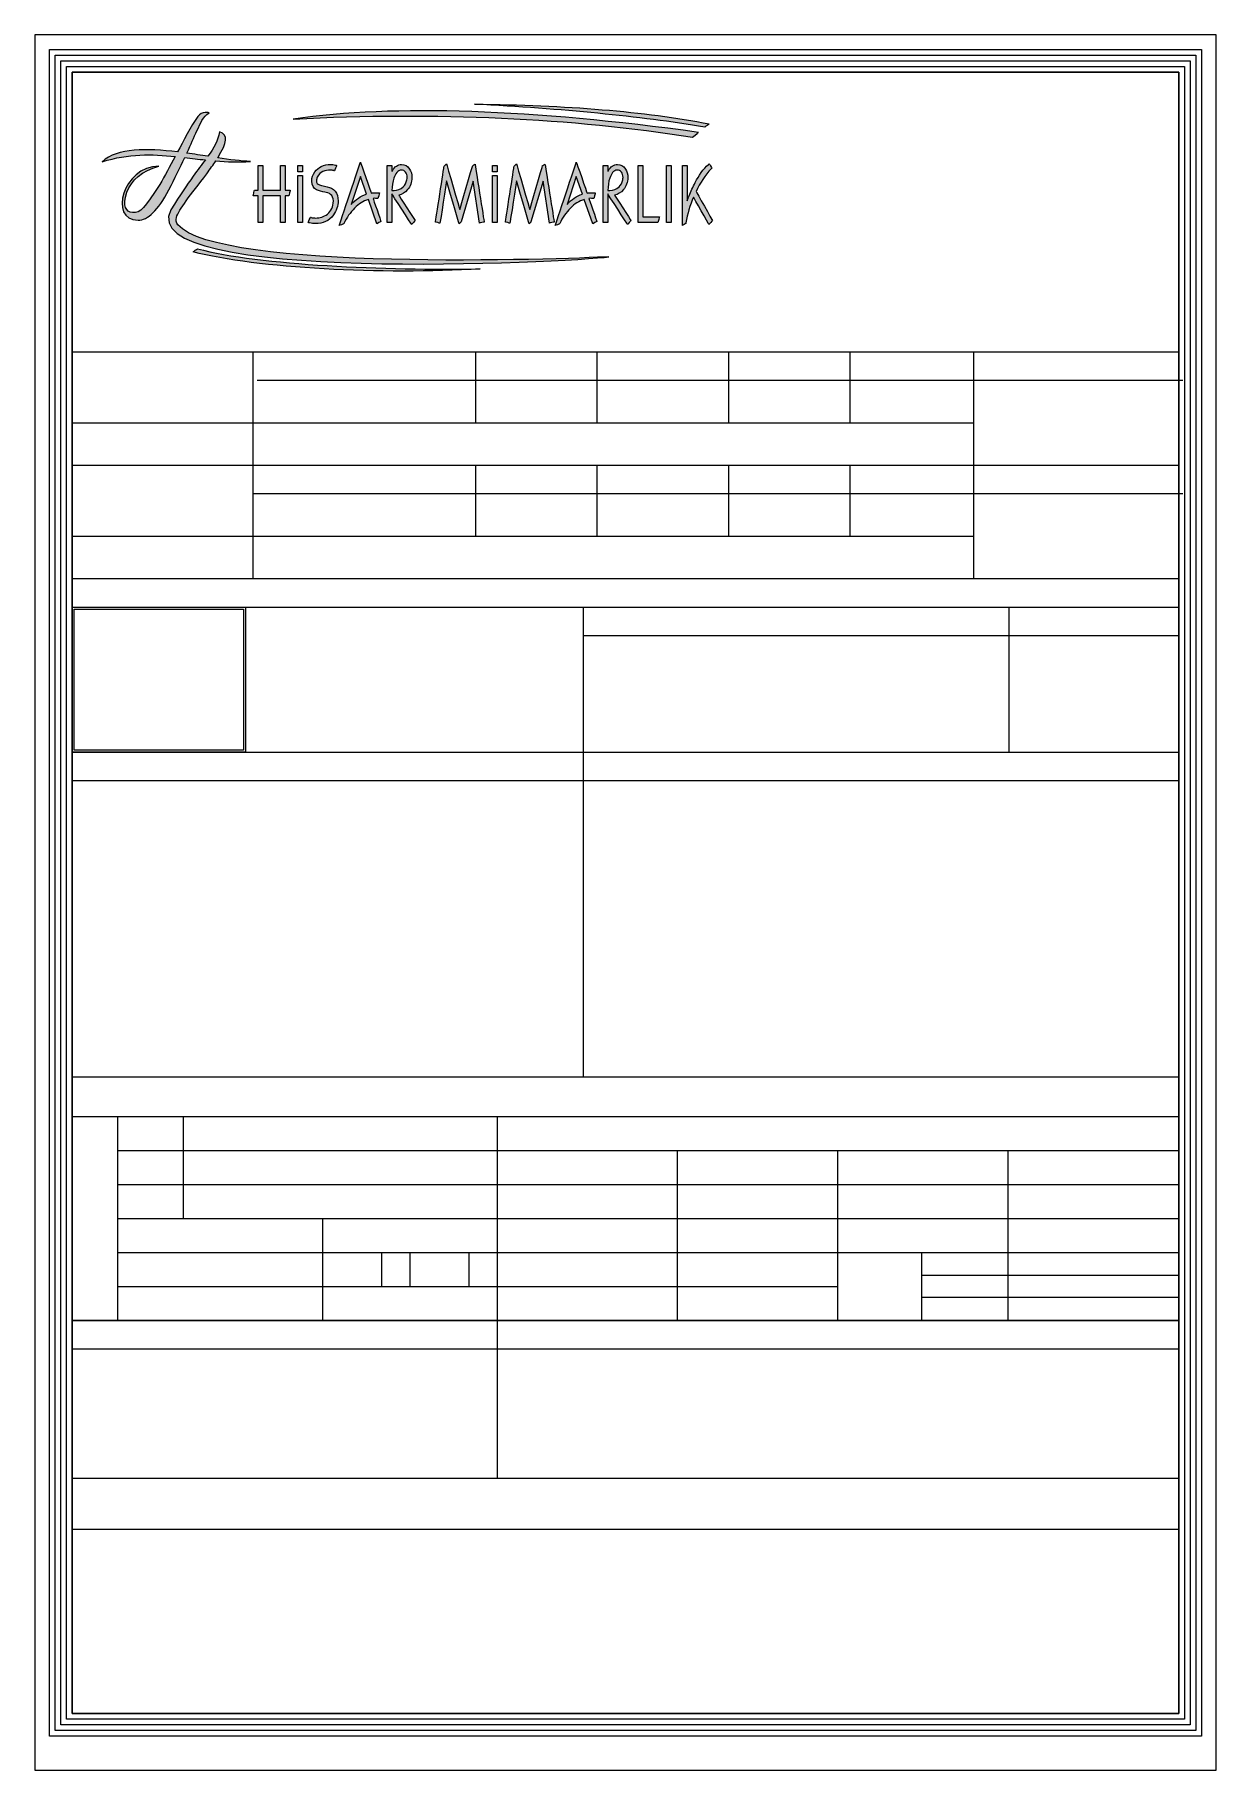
# Model space of a CAD drawing. Header units: millimetres. Extents: x 1373 to 40779, y 1939 to 6439.
# Drawn here: x 1373 to 2352, y 1939 to 3378 of the extents above; entities that cross this region are included whole.
import ezdxf

# ---------------------------------------------------------------- set-up
doc = ezdxf.new("R2010")
doc.units = ezdxf.units.MM
for name, color, linetype, lineweight in [('A-ANNO-DIMS-100', 211, 'Continuous', 9), ('A-WALL', 20, 'Continuous', 9), ('ANTET YAZILARI', 7, 'Continuous', 20), ('Layer 1', 7, 'Continuous', 18)]:
    doc.layers.add(name, color=color, linetype=linetype, lineweight=lineweight)

# ---------------------------------------------------------------- blocks, each defined once
blk = doc.blocks.new('serferfref')
h = blk.add_hatch(color=112)
h.dxf.hatch_style = 1
edge = h.paths.add_edge_path()
edge.add_spline(control_points=[(-38989.4, -12627.4), (-38989.4, -12627.4), (-38867.5, -12628.6), (-38764.9, -12637), (-38679, -12653.5)], knot_values=[0.5, 0.5, 0.5, 0.5, 0.5, 1, 1, 1, 1], degree=3, periodic=0)
edge.add_spline(control_points=[(-38679, -12653.5), (-38681, -12655), (-38682.9, -12656.4), (-38684.9, -12657.7)], knot_values=[0, 0, 0, 0, 0.25, 0.25, 0.25, 0.25], degree=3, periodic=0)
edge.add_spline(control_points=[(-38684.9, -12657.7), (-38684.9, -12657.7), (-38772.1, -12643.4), (-38872.8, -12633.6), (-38989.4, -12627.4)], knot_values=[0.25, 0.25, 0.25, 0.25, 0.25, 0.5, 0.5, 0.5, 0.5], degree=3, periodic=0)
edge = h.paths.add_edge_path()
edge.add_spline(control_points=[(-38693.2, -12664.7), (-38693.2, -12664.7), (-38912.4, -12634.3), (-39094.9, -12627.8), (-39228.9, -12647.1)], knot_values=[0.5, 0.5, 0.5, 0.5, 0.5, 1, 1, 1, 1], degree=3, periodic=0)
edge.add_spline(control_points=[(-39228.9, -12647.1), (-39039.9, -12637.2), (-38860.1, -12645.7), (-38701.3, -12671)], knot_values=[0, 0, 0, 0, 0.25, 0.25, 0.25, 0.25], degree=3, periodic=0)
edge.add_spline(control_points=[(-38701.3, -12671), (-38701.3, -12671), (-38695.9, -12666.8), (-38693.2, -12664.7), (-38693.2, -12664.7)], knot_values=[0.25, 0.25, 0.25, 0.25, 0.25, 0.5, 0.5, 0.5, 0.5], degree=3, periodic=0)
edge = h.paths.add_edge_path(flags=17)
edge.add_spline(control_points=[(-38981.9, -12845.4), (-38981.9, -12845.4), (-39110.5, -12853.1), (-39277, -12844.7), (-39361.5, -12822.9)], knot_values=[0.5, 0.5, 0.5, 0.5, 0.5, 1, 1, 1, 1], degree=3, periodic=0)
edge.add_spline(control_points=[(-39361.5, -12822.9), (-39359.5, -12821.4), (-39357.5, -12820), (-39355.6, -12818.7)], knot_values=[0, 0, 0, 0, 0.25, 0.25, 0.25, 0.25], degree=3, periodic=0)
edge.add_spline(control_points=[(-39355.6, -12818.7), (-39355.6, -12818.7), (-39273.5, -12840.5), (-39105.5, -12847.5), (-38981.9, -12845.4)], knot_values=[0.25, 0.25, 0.25, 0.25, 0.25, 0.5, 0.5, 0.5, 0.5], degree=3, periodic=0)
edge = h.paths.add_edge_path()
edge.add_spline(control_points=[(-39340.2, -12639), (-39340.2, -12639), (-39339.8, -12638.2), (-39350, -12636.5), (-39355.3, -12643.9)], knot_values=[0.925926, 0.925926, 0.925926, 0.925926, 0.925926, 1, 1, 1, 1], degree=3, periodic=0)
edge.add_spline(control_points=[(-39355.3, -12643.9), (-39364.3, -12656), (-39374.7, -12677.2), (-39382, -12690.6)], knot_values=[0, 0, 0, 0, 0.037037, 0.037037, 0.037037, 0.037037], degree=3, periodic=0)
edge.add_spline(control_points=[(-39382, -12690.6), (-39382, -12690.6), (-39422.4, -12685.7), (-39461.4, -12685), (-39481.5, -12703.5)], knot_values=[0.037037, 0.037037, 0.037037, 0.037037, 0.037037, 0.074074, 0.074074, 0.074074, 0.074074], degree=3, periodic=0)
edge.add_spline(control_points=[(-39481.5, -12703.5), (-39481.5, -12703.5), (-39446.5, -12692.7), (-39415.8, -12693.5), (-39385.3, -12696.6)], knot_values=[0.074074, 0.074074, 0.074074, 0.074074, 0.074074, 0.111111, 0.111111, 0.111111, 0.111111], degree=3, periodic=0)
edge.add_spline(control_points=[(-39385.3, -12696.6), (-39385.3, -12696.6), (-39392.3, -12709.7), (-39398.5, -12721.9), (-39405.5, -12733.9)], knot_values=[0.111111, 0.111111, 0.111111, 0.111111, 0.111111, 0.148148, 0.148148, 0.148148, 0.148148], degree=3, periodic=0)
edge.add_spline(control_points=[(-39405.5, -12733.9), (-39405.5, -12733.9), (-39425.7, -12764.3), (-39430.6, -12771.8), (-39441.6, -12770.9)], knot_values=[0.148148, 0.148148, 0.148148, 0.148148, 0.148148, 0.185185, 0.185185, 0.185185, 0.185185], degree=3, periodic=0)
edge.add_spline(control_points=[(-39441.6, -12770.9), (-39441.6, -12770.9), (-39449.8, -12769.2), (-39455.1, -12763.6), (-39448.8, -12743.9)], knot_values=[0.185185, 0.185185, 0.185185, 0.185185, 0.185185, 0.222222, 0.222222, 0.222222, 0.222222], degree=3, periodic=0)
edge.add_spline(control_points=[(-39448.8, -12743.9), (-39448.8, -12743.9), (-39442.8, -12728.2), (-39428.9, -12715.6), (-39406.6, -12709.3)], knot_values=[0.222222, 0.222222, 0.222222, 0.222222, 0.222222, 0.259259, 0.259259, 0.259259, 0.259259], degree=3, periodic=0)
edge.add_spline(control_points=[(-39406.6, -12709.3), (-39406.6, -12709.3), (-39454.5, -12710.3), (-39473.5, -12780.3), (-39434.2, -12781)], knot_values=[0.259259, 0.259259, 0.259259, 0.259259, 0.259259, 0.296296, 0.296296, 0.296296, 0.296296], degree=3, periodic=0)
edge.add_spline(control_points=[(-39434.2, -12781), (-39434.2, -12781), (-39420.8, -12780.7), (-39408.5, -12768.2), (-39393.3, -12740.8)], knot_values=[0.296296, 0.296296, 0.296296, 0.296296, 0.296296, 0.333333, 0.333333, 0.333333, 0.333333], degree=3, periodic=0)
edge.add_spline(control_points=[(-39393.3, -12740.8), (-39393.3, -12740.8), (-39385.9, -12725.7), (-39378.9, -12711.5), (-39372.4, -12698)], knot_values=[0.333333, 0.333333, 0.333333, 0.333333, 0.333333, 0.37037, 0.37037, 0.37037, 0.37037], degree=3, periodic=0)
edge.add_spline(control_points=[(-39372.4, -12698), (-39372.4, -12698), (-39363.4, -12699.1), (-39354.4, -12700.2), (-39345.2, -12701.2)], knot_values=[0.37037, 0.37037, 0.37037, 0.37037, 0.37037, 0.407407, 0.407407, 0.407407, 0.407407], degree=3, periodic=0)
edge.add_spline(control_points=[(-39345.2, -12701.2), (-39345.2, -12701.2), (-39349.9, -12707.4), (-39355.2, -12714.4), (-39361.2, -12722.6)], knot_values=[0.407407, 0.407407, 0.407407, 0.407407, 0.407407, 0.444444, 0.444444, 0.444444, 0.444444], degree=3, periodic=0)
edge.add_spline(control_points=[(-39361.2, -12722.6), (-39361.2, -12722.6), (-39370.1, -12735.6), (-39377.8, -12746.3), (-39390.7, -12767.2)], knot_values=[0.444444, 0.444444, 0.444444, 0.444444, 0.444444, 0.481481, 0.481481, 0.481481, 0.481481], degree=3, periodic=0)
edge.add_spline(control_points=[(-39390.7, -12767.2), (-39390.7, -12767.2), (-39442, -12865.5), (-38861.3, -12836.5), (-38811.6, -12829.3)], knot_values=[0.481481, 0.481481, 0.481481, 0.481481, 0.481481, 0.518519, 0.518519, 0.518519, 0.518519], degree=3, periodic=0)
edge.add_spline(control_points=[(-38811.6, -12829.3), (-38811.6, -12829.3), (-38869.6, -12832.4), (-39330.1, -12849), (-39381.5, -12786.9)], knot_values=[0.518519, 0.518519, 0.518519, 0.518519, 0.518519, 0.555556, 0.555556, 0.555556, 0.555556], degree=3, periodic=0)
edge.add_spline(control_points=[(-39381.5, -12786.9), (-39381.5, -12786.9), (-39384, -12784.1), (-39384.5, -12780.5), (-39383.4, -12777.3)], knot_values=[0.555556, 0.555556, 0.555556, 0.555556, 0.555556, 0.592593, 0.592593, 0.592593, 0.592593], degree=3, periodic=0)
edge.add_spline(control_points=[(-39383.4, -12777.3), (-39383.4, -12777.3), (-39380.3, -12766.7), (-39365.2, -12748.1), (-39343.3, -12719.4)], knot_values=[0.592593, 0.592593, 0.592593, 0.592593, 0.592593, 0.62963, 0.62963, 0.62963, 0.62963], degree=3, periodic=0)
edge.add_spline(control_points=[(-39343.3, -12719.4), (-39343.3, -12719.4), (-39338.7, -12713.1), (-39334.8, -12707.5), (-39331.5, -12702.5)], knot_values=[0.62963, 0.62963, 0.62963, 0.62963, 0.62963, 0.666667, 0.666667, 0.666667, 0.666667], degree=3, periodic=0)
edge.add_spline(control_points=[(-39331.5, -12702.5), (-39331.5, -12702.5), (-39316.9, -12703.7), (-39301.7, -12704.3), (-39285.7, -12703.2)], knot_values=[0.666667, 0.666667, 0.666667, 0.666667, 0.666667, 0.703704, 0.703704, 0.703704, 0.703704], degree=3, periodic=0)
edge.add_spline(control_points=[(-39285.7, -12703.2), (-39285.7, -12703.2), (-39298.1, -12702.8), (-39312.9, -12700.8), (-39328.9, -12698.4)], knot_values=[0.703704, 0.703704, 0.703704, 0.703704, 0.703704, 0.740741, 0.740741, 0.740741, 0.740741], degree=3, periodic=0)
edge.add_spline(control_points=[(-39328.9, -12698.4), (-39328.9, -12698.4), (-39315.7, -12677.5), (-39314.9, -12668.1), (-39326.5, -12663.9)], knot_values=[0.740741, 0.740741, 0.740741, 0.740741, 0.740741, 0.777778, 0.777778, 0.777778, 0.777778], degree=3, periodic=0)
edge.add_spline(control_points=[(-39326.5, -12663.9), (-39326.5, -12663.9), (-39328.5, -12675.7), (-39333.8, -12685.1), (-39341.8, -12696.4)], knot_values=[0.777778, 0.777778, 0.777778, 0.777778, 0.777778, 0.814815, 0.814815, 0.814815, 0.814815], degree=3, periodic=0)
edge.add_spline(control_points=[(-39341.8, -12696.4), (-39341.8, -12696.4), (-39350.9, -12695), (-39360.2, -12693.5), (-39369.6, -12692.2)], knot_values=[0.814815, 0.814815, 0.814815, 0.814815, 0.814815, 0.851852, 0.851852, 0.851852, 0.851852], degree=3, periodic=0)
edge.add_spline(control_points=[(-39369.6, -12692.2), (-39369.6, -12692.2), (-39363.4, -12679.4), (-39361.4, -12672.8), (-39356, -12661.6)], knot_values=[0.851852, 0.851852, 0.851852, 0.851852, 0.851852, 0.888889, 0.888889, 0.888889, 0.888889], degree=3, periodic=0)
edge.add_spline(control_points=[(-39356, -12661.6), (-39356, -12661.6), (-39351.7, -12653.6), (-39348.6, -12643.8), (-39340.2, -12639)], knot_values=[0.888889, 0.888889, 0.888889, 0.888889, 0.888889, 0.925926, 0.925926, 0.925926, 0.925926], degree=3, periodic=0)
edge = h.paths.add_edge_path(flags=16)
edge.add_spline(control_points=[(-38866.9, -12760), (-38866.9, -12760), (-38861.1, -12753.6), (-38854.4, -12748.7), (-38846.8, -12746.4)], knot_values=[0.5, 0.5, 0.5, 0.5, 0.5, 1, 1, 1, 1], degree=3, periodic=0)
edge.add_spline(control_points=[(-38846.8, -12746.4), (-38846.8, -12746.4), (-38854.8, -12723.3), (-38854.8, -12723.3)], knot_values=[0, 0, 0, 0, 0.25, 0.25, 0.25, 0.25], degree=3, periodic=0)
edge.add_spline(control_points=[(-38854.8, -12723.3), (-38854.8, -12723.3), (-38854.8, -12723.3), (-38866.9, -12760), (-38866.9, -12760)], knot_values=[0.25, 0.25, 0.25, 0.25, 0.25, 0.5, 0.5, 0.5, 0.5], degree=3, periodic=0)
edge = h.paths.add_edge_path(flags=16)
edge.add_spline(control_points=[(-39152.3, -12760), (-39152.3, -12760), (-39146.5, -12753.6), (-39139.8, -12748.7), (-39132.2, -12746.4)], knot_values=[0.5, 0.5, 0.5, 0.5, 0.5, 1, 1, 1, 1], degree=3, periodic=0)
edge.add_spline(control_points=[(-39132.2, -12746.4), (-39132.2, -12746.4), (-39140.2, -12723.3), (-39140.2, -12723.3)], knot_values=[0, 0, 0, 0, 0.25, 0.25, 0.25, 0.25], degree=3, periodic=0)
edge.add_spline(control_points=[(-39140.2, -12723.3), (-39140.2, -12723.3), (-39140.2, -12723.3), (-39152.3, -12760), (-39152.3, -12760)], knot_values=[0.25, 0.25, 0.25, 0.25, 0.25, 0.5, 0.5, 0.5, 0.5], degree=3, periodic=0)
edge = h.paths.add_edge_path()
edge.add_spline(control_points=[(-38679.5, -12786.6), (-38679.5, -12786.6), (-38679.5, -12786.6), (-38699.8, -12750.4), (-38699.8, -12750.4)], knot_values=[0.882353, 0.882353, 0.882353, 0.882353, 0.882353, 1, 1, 1, 1], degree=3, periodic=0)
edge.add_spline(control_points=[(-38699.8, -12750.4), (-38704.6, -12761.1), (-38707.8, -12772.7), (-38710, -12784.6)], knot_values=[0, 0, 0, 0, 0.058824, 0.058824, 0.058824, 0.058824], degree=3, periodic=0)
edge.add_spline(control_points=[(-38710, -12784.6), (-38710, -12784.6), (-38710, -12784.6), (-38710.1, -12785.4), (-38710.1, -12785.4)], knot_values=[0.058824, 0.058824, 0.058824, 0.058824, 0.058824, 0.117647, 0.117647, 0.117647, 0.117647], degree=3, periodic=0)
edge.add_spline(control_points=[(-38710.1, -12785.4), (-38710.1, -12785.4), (-38710.1, -12785.4), (-38714.5, -12787.8), (-38714.5, -12787.8)], knot_values=[0.117647, 0.117647, 0.117647, 0.117647, 0.117647, 0.176471, 0.176471, 0.176471, 0.176471], degree=3, periodic=0)
edge.add_spline(control_points=[(-38714.5, -12787.8), (-38714.5, -12787.8), (-38714.5, -12787.8), (-38714.5, -12708.6), (-38714.5, -12708.6)], knot_values=[0.176471, 0.176471, 0.176471, 0.176471, 0.176471, 0.235294, 0.235294, 0.235294, 0.235294], degree=3, periodic=0)
edge.add_spline(control_points=[(-38714.5, -12708.6), (-38714.5, -12708.6), (-38714.5, -12708.6), (-38708.4, -12708.6), (-38708.4, -12708.6)], knot_values=[0.235294, 0.235294, 0.235294, 0.235294, 0.235294, 0.294118, 0.294118, 0.294118, 0.294118], degree=3, periodic=0)
edge.add_spline(control_points=[(-38708.4, -12708.6), (-38708.4, -12708.6), (-38708.4, -12708.6), (-38708.4, -12755.5), (-38708.4, -12755.5)], knot_values=[0.294118, 0.294118, 0.294118, 0.294118, 0.294118, 0.352941, 0.352941, 0.352941, 0.352941], degree=3, periodic=0)
edge.add_spline(control_points=[(-38708.4, -12755.5), (-38708.4, -12755.5), (-38707.6, -12753.2), (-38706.7, -12751), (-38705.8, -12748.8)], knot_values=[0.352941, 0.352941, 0.352941, 0.352941, 0.352941, 0.411765, 0.411765, 0.411765, 0.411765], degree=3, periodic=0)
edge.add_spline(control_points=[(-38705.8, -12748.8), (-38705.8, -12748.8), (-38703.4, -12742.7), (-38700.6, -12736.7), (-38697.6, -12731)], knot_values=[0.411765, 0.411765, 0.411765, 0.411765, 0.411765, 0.470588, 0.470588, 0.470588, 0.470588], degree=3, periodic=0)
edge.add_spline(control_points=[(-38697.6, -12731), (-38697.6, -12731), (-38693, -12722.3), (-38687, -12712.9), (-38680, -12707.1)], knot_values=[0.470588, 0.470588, 0.470588, 0.470588, 0.470588, 0.529412, 0.529412, 0.529412, 0.529412], degree=3, periodic=0)
edge.add_spline(control_points=[(-38680, -12707.1), (-38680, -12707.1), (-38680, -12707.1), (-38679, -12706.3), (-38679, -12706.3)], knot_values=[0.529412, 0.529412, 0.529412, 0.529412, 0.529412, 0.588235, 0.588235, 0.588235, 0.588235], degree=3, periodic=0)
edge.add_spline(control_points=[(-38679, -12706.3), (-38679, -12706.3), (-38679, -12706.3), (-38675.5, -12712), (-38675.5, -12712)], knot_values=[0.588235, 0.588235, 0.588235, 0.588235, 0.588235, 0.647059, 0.647059, 0.647059, 0.647059], degree=3, periodic=0)
edge.add_spline(control_points=[(-38675.5, -12712), (-38675.5, -12712), (-38675.5, -12712), (-38676.5, -12712.9), (-38676.5, -12712.9)], knot_values=[0.647059, 0.647059, 0.647059, 0.647059, 0.647059, 0.705882, 0.705882, 0.705882, 0.705882], degree=3, periodic=0)
edge.add_spline(control_points=[(-38676.5, -12712.9), (-38676.5, -12712.9), (-38684.6, -12721.2), (-38691.2, -12731.8), (-38696.4, -12743.1)], knot_values=[0.705882, 0.705882, 0.705882, 0.705882, 0.705882, 0.764706, 0.764706, 0.764706, 0.764706], degree=3, periodic=0)
edge.add_spline(control_points=[(-38696.4, -12743.1), (-38696.4, -12743.1), (-38696.4, -12743.1), (-38674.7, -12781.5), (-38674.7, -12781.5)], knot_values=[0.764706, 0.764706, 0.764706, 0.764706, 0.764706, 0.823529, 0.823529, 0.823529, 0.823529], degree=3, periodic=0)
edge.add_spline(control_points=[(-38674.7, -12781.5), (-38674.7, -12781.5), (-38674.7, -12781.5), (-38679.5, -12786.6), (-38679.5, -12786.6)], knot_values=[0.823529, 0.823529, 0.823529, 0.823529, 0.823529, 0.882353, 0.882353, 0.882353, 0.882353], degree=3, periodic=0)
edge = h.paths.add_edge_path()
edge.add_spline(control_points=[(-38729.4, -12708.6), (-38729.4, -12708.6), (-38729.4, -12708.6), (-38729.4, -12784), (-38729.4, -12784)], knot_values=[0.6, 0.6, 0.6, 0.6, 0.6, 1, 1, 1, 1], degree=3, periodic=0)
edge.add_spline(control_points=[(-38729.4, -12784), (-38729.4, -12784), (-38735.5, -12784), (-38735.5, -12784)], knot_values=[0, 0, 0, 0, 0.2, 0.2, 0.2, 0.2], degree=3, periodic=0)
edge.add_spline(control_points=[(-38735.5, -12784), (-38735.5, -12784), (-38735.5, -12784), (-38735.5, -12708.6), (-38735.5, -12708.6)], knot_values=[0.2, 0.2, 0.2, 0.2, 0.2, 0.4, 0.4, 0.4, 0.4], degree=3, periodic=0)
edge.add_spline(control_points=[(-38735.5, -12708.6), (-38735.5, -12708.6), (-38735.5, -12708.6), (-38729.4, -12708.6), (-38729.4, -12708.6)], knot_values=[0.4, 0.4, 0.4, 0.4, 0.4, 0.6, 0.6, 0.6, 0.6], degree=3, periodic=0)
edge = h.paths.add_edge_path()
edge.add_spline(control_points=[(-38767, -12708.6), (-38767, -12708.6), (-38767, -12708.6), (-38767, -12776.3), (-38767, -12776.3)], knot_values=[0.714286, 0.714286, 0.714286, 0.714286, 0.714286, 1, 1, 1, 1], degree=3, periodic=0)
edge.add_spline(control_points=[(-38767, -12776.3), (-38767, -12776.3), (-38744.8, -12776.3), (-38744.8, -12776.3)], knot_values=[0, 0, 0, 0, 0.142857, 0.142857, 0.142857, 0.142857], degree=3, periodic=0)
edge.add_spline(control_points=[(-38744.8, -12776.3), (-38744.8, -12776.3), (-38744.8, -12776.3), (-38746.9, -12784), (-38746.9, -12784)], knot_values=[0.142857, 0.142857, 0.142857, 0.142857, 0.142857, 0.285714, 0.285714, 0.285714, 0.285714], degree=3, periodic=0)
edge.add_spline(control_points=[(-38746.9, -12784), (-38746.9, -12784), (-38746.9, -12784), (-38773.1, -12784), (-38773.1, -12784)], knot_values=[0.285714, 0.285714, 0.285714, 0.285714, 0.285714, 0.428571, 0.428571, 0.428571, 0.428571], degree=3, periodic=0)
edge.add_spline(control_points=[(-38773.1, -12784), (-38773.1, -12784), (-38773.1, -12784), (-38773.1, -12708.6), (-38773.1, -12708.6)], knot_values=[0.428571, 0.428571, 0.428571, 0.428571, 0.428571, 0.571429, 0.571429, 0.571429, 0.571429], degree=3, periodic=0)
edge.add_spline(control_points=[(-38773.1, -12708.6), (-38773.1, -12708.6), (-38773.1, -12708.6), (-38767, -12708.6), (-38767, -12708.6)], knot_values=[0.571429, 0.571429, 0.571429, 0.571429, 0.571429, 0.714286, 0.714286, 0.714286, 0.714286], degree=3, periodic=0)
edge = h.paths.add_edge_path(flags=16)
edge.add_spline(control_points=[(-38810.5, -12725.2), (-38810.5, -12725.2), (-38812.2, -12730.1), (-38812.9, -12735.9), (-38813.1, -12741.4)], knot_values=[0.777778, 0.777778, 0.777778, 0.777778, 0.777778, 1, 1, 1, 1], degree=3, periodic=0)
edge.add_spline(control_points=[(-38813.1, -12741.4), (-38813.1, -12741.4), (-38810.3, -12741.6), (-38810.3, -12741.6)], knot_values=[0, 0, 0, 0, 0.111111, 0.111111, 0.111111, 0.111111], degree=3, periodic=0)
edge.add_spline(control_points=[(-38810.3, -12741.6), (-38810.3, -12741.6), (-38805.9, -12741.8), (-38801.9, -12740), (-38798.3, -12736.7)], knot_values=[0.111111, 0.111111, 0.111111, 0.111111, 0.111111, 0.222222, 0.222222, 0.222222, 0.222222], degree=3, periodic=0)
edge.add_spline(control_points=[(-38798.3, -12736.7), (-38798.3, -12736.7), (-38795.9, -12734.3), (-38794.2, -12731.4), (-38793.4, -12727.6)], knot_values=[0.222222, 0.222222, 0.222222, 0.222222, 0.222222, 0.333333, 0.333333, 0.333333, 0.333333], degree=3, periodic=0)
edge.add_spline(control_points=[(-38793.4, -12727.6), (-38793.4, -12727.6), (-38793.1, -12726.5), (-38793, -12725.4), (-38793, -12724.3)], knot_values=[0.333333, 0.333333, 0.333333, 0.333333, 0.333333, 0.444444, 0.444444, 0.444444, 0.444444], degree=3, periodic=0)
edge.add_spline(control_points=[(-38793, -12724.3), (-38793, -12724.3), (-38793, -12721.6), (-38793.7, -12719.3), (-38795.2, -12717.4)], knot_values=[0.444444, 0.444444, 0.444444, 0.444444, 0.444444, 0.555556, 0.555556, 0.555556, 0.555556], degree=3, periodic=0)
edge.add_spline(control_points=[(-38795.2, -12717.4), (-38795.2, -12717.4), (-38796.6, -12715.5), (-38798.4, -12714.6), (-38800.5, -12714.6), (-38800.5, -12714.6), (-38805.7, -12714.6), (-38808.7, -12719.7), (-38810.5, -12725.2)], knot_values=[0.555556, 0.555556, 0.555556, 0.555556, 0.555556, 0.666667, 0.666667, 0.666667, 0.666667, 0.777778, 0.777778, 0.777778, 0.777778], degree=3, periodic=0)
edge = h.paths.add_edge_path()
edge.add_spline(control_points=[(-38813.2, -12708.6), (-38813.2, -12708.6), (-38813.2, -12708.6), (-38813.2, -12716.6), (-38813.2, -12716.6)], knot_values=[0.875, 0.875, 0.875, 0.875, 0.875, 1, 1, 1, 1], degree=3, periodic=0)
edge.add_spline(control_points=[(-38813.2, -12716.6), (-38813, -12716.2), (-38812.8, -12715.8), (-38812.6, -12715.4)], knot_values=[0, 0, 0, 0, 0.0625, 0.0625, 0.0625, 0.0625], degree=3, periodic=0)
edge.add_spline(control_points=[(-38812.6, -12715.4), (-38812.6, -12715.4), (-38809.5, -12710.2), (-38805.5, -12707.2), (-38800.3, -12707.2)], knot_values=[0.0625, 0.0625, 0.0625, 0.0625, 0.0625, 0.125, 0.125, 0.125, 0.125], degree=3, periodic=0)
edge.add_spline(control_points=[(-38800.3, -12707.2), (-38800.3, -12707.2), (-38796.1, -12707.2), (-38792.5, -12709.1), (-38789.8, -12713.2)], knot_values=[0.125, 0.125, 0.125, 0.125, 0.125, 0.1875, 0.1875, 0.1875, 0.1875], degree=3, periodic=0)
edge.add_spline(control_points=[(-38789.8, -12713.2), (-38789.8, -12713.2), (-38787.7, -12716.5), (-38786.7, -12720.2), (-38786.7, -12724.4)], knot_values=[0.1875, 0.1875, 0.1875, 0.1875, 0.1875, 0.25, 0.25, 0.25, 0.25], degree=3, periodic=0)
edge.add_spline(control_points=[(-38786.7, -12724.4), (-38786.7, -12724.4), (-38786.7, -12730.9), (-38788.9, -12736.2), (-38792.6, -12740.5)], knot_values=[0.25, 0.25, 0.25, 0.25, 0.25, 0.3125, 0.3125, 0.3125, 0.3125], degree=3, periodic=0)
edge.add_spline(control_points=[(-38792.6, -12740.5), (-38792.6, -12740.5), (-38795.9, -12744.4), (-38799.8, -12747.1), (-38804.2, -12747.9)], knot_values=[0.3125, 0.3125, 0.3125, 0.3125, 0.3125, 0.375, 0.375, 0.375, 0.375], degree=3, periodic=0)
edge.add_spline(control_points=[(-38804.2, -12747.9), (-38804.2, -12747.9), (-38804.2, -12747.9), (-38782.5, -12781.2), (-38782.5, -12781.2)], knot_values=[0.375, 0.375, 0.375, 0.375, 0.375, 0.4375, 0.4375, 0.4375, 0.4375], degree=3, periodic=0)
edge.add_spline(control_points=[(-38782.5, -12781.2), (-38782.5, -12781.2), (-38782.5, -12781.2), (-38787, -12786.6), (-38787, -12786.6)], knot_values=[0.4375, 0.4375, 0.4375, 0.4375, 0.4375, 0.5, 0.5, 0.5, 0.5], degree=3, periodic=0)
edge.add_spline(control_points=[(-38787, -12786.6), (-38787, -12786.6), (-38787, -12786.6), (-38813.2, -12746.1), (-38813.2, -12746.1)], knot_values=[0.5, 0.5, 0.5, 0.5, 0.5, 0.5625, 0.5625, 0.5625, 0.5625], degree=3, periodic=0)
edge.add_spline(control_points=[(-38813.2, -12746.1), (-38813.2, -12746.1), (-38813.2, -12746.2), (-38813.2, -12746.3), (-38813.2, -12746.4)], knot_values=[0.5625, 0.5625, 0.5625, 0.5625, 0.5625, 0.625, 0.625, 0.625, 0.625], degree=3, periodic=0)
edge.add_spline(control_points=[(-38813.2, -12746.4), (-38813.2, -12746.4), (-38813.2, -12746.4), (-38813.2, -12784), (-38813.2, -12784)], knot_values=[0.625, 0.625, 0.625, 0.625, 0.625, 0.6875, 0.6875, 0.6875, 0.6875], degree=3, periodic=0)
edge.add_spline(control_points=[(-38813.2, -12784), (-38813.2, -12784), (-38813.2, -12784), (-38819.3, -12784), (-38819.3, -12784)], knot_values=[0.6875, 0.6875, 0.6875, 0.6875, 0.6875, 0.75, 0.75, 0.75, 0.75], degree=3, periodic=0)
edge.add_spline(control_points=[(-38819.3, -12784), (-38819.3, -12784), (-38819.3, -12784), (-38819.3, -12708.6), (-38819.3, -12708.6)], knot_values=[0.75, 0.75, 0.75, 0.75, 0.75, 0.8125, 0.8125, 0.8125, 0.8125], degree=3, periodic=0)
edge.add_spline(control_points=[(-38819.3, -12708.6), (-38819.3, -12708.6), (-38819.3, -12708.6), (-38813.2, -12708.6), (-38813.2, -12708.6)], knot_values=[0.8125, 0.8125, 0.8125, 0.8125, 0.8125, 0.875, 0.875, 0.875, 0.875], degree=3, periodic=0)
edge = h.paths.add_edge_path(flags=17)
edge.add_spline(control_points=[(-38833.1, -12785.6), (-38833.1, -12785.6), (-38833.1, -12785.6), (-38844.3, -12753.5), (-38844.3, -12753.5)], knot_values=[0.875, 0.875, 0.875, 0.875, 0.875, 1, 1, 1, 1], degree=3, periodic=0)
edge.add_spline(control_points=[(-38844.3, -12753.5), (-38851.1, -12755.3), (-38857.1, -12759.6), (-38862.5, -12764.9)], knot_values=[0, 0, 0, 0, 0.0625, 0.0625, 0.0625, 0.0625], degree=3, periodic=0)
edge.add_spline(control_points=[(-38862.5, -12764.9), (-38862.5, -12764.9), (-38868.2, -12770.7), (-38873, -12777.4), (-38876.7, -12785.4)], knot_values=[0.0625, 0.0625, 0.0625, 0.0625, 0.0625, 0.125, 0.125, 0.125, 0.125], degree=3, periodic=0)
edge.add_spline(control_points=[(-38876.7, -12785.4), (-38876.7, -12785.4), (-38876.7, -12785.4), (-38877, -12785.9), (-38877, -12785.9)], knot_values=[0.125, 0.125, 0.125, 0.125, 0.125, 0.1875, 0.1875, 0.1875, 0.1875], degree=3, periodic=0)
edge.add_spline(control_points=[(-38877, -12785.9), (-38877, -12785.9), (-38877, -12785.9), (-38882.7, -12788), (-38882.7, -12788)], knot_values=[0.1875, 0.1875, 0.1875, 0.1875, 0.1875, 0.25, 0.25, 0.25, 0.25], degree=3, periodic=0)
edge.add_spline(control_points=[(-38882.7, -12788), (-38882.7, -12788), (-38882.7, -12788), (-38854.8, -12704), (-38854.8, -12704)], knot_values=[0.25, 0.25, 0.25, 0.25, 0.25, 0.3125, 0.3125, 0.3125, 0.3125], degree=3, periodic=0)
edge.add_spline(control_points=[(-38854.8, -12704), (-38854.8, -12704), (-38854.8, -12704), (-38840.6, -12745), (-38840.6, -12745)], knot_values=[0.3125, 0.3125, 0.3125, 0.3125, 0.3125, 0.375, 0.375, 0.375, 0.375], degree=3, periodic=0)
edge.add_spline(control_points=[(-38840.6, -12745), (-38840.6, -12745), (-38839.1, -12744.8), (-38837.5, -12744.6), (-38836, -12744.7)], knot_values=[0.375, 0.375, 0.375, 0.375, 0.375, 0.4375, 0.4375, 0.4375, 0.4375], degree=3, periodic=0)
edge.add_spline(control_points=[(-38836, -12744.7), (-38836, -12744.7), (-38836, -12744.7), (-38829.7, -12744.8), (-38829.7, -12744.8)], knot_values=[0.4375, 0.4375, 0.4375, 0.4375, 0.4375, 0.5, 0.5, 0.5, 0.5], degree=3, periodic=0)
edge.add_spline(control_points=[(-38829.7, -12744.8), (-38829.7, -12744.8), (-38829.7, -12744.8), (-38831.6, -12752.2), (-38831.6, -12752.2)], knot_values=[0.5, 0.5, 0.5, 0.5, 0.5, 0.5625, 0.5625, 0.5625, 0.5625], degree=3, periodic=0)
edge.add_spline(control_points=[(-38831.6, -12752.2), (-38831.6, -12752.2), (-38831.6, -12752.2), (-38834.8, -12752), (-38834.8, -12752)], knot_values=[0.5625, 0.5625, 0.5625, 0.5625, 0.5625, 0.625, 0.625, 0.625, 0.625], degree=3, periodic=0)
edge.add_spline(control_points=[(-38834.8, -12752), (-38834.8, -12752), (-38834.8, -12752), (-38834.8, -12752), (-38834.8, -12752)], knot_values=[0.625, 0.625, 0.625, 0.625, 0.625, 0.6875, 0.6875, 0.6875, 0.6875], degree=3, periodic=0)
edge.add_spline(control_points=[(-38834.8, -12752), (-38834.8, -12752), (-38835.9, -12751.9), (-38837, -12752), (-38838.1, -12752.1)], knot_values=[0.6875, 0.6875, 0.6875, 0.6875, 0.6875, 0.75, 0.75, 0.75, 0.75], degree=3, periodic=0)
edge.add_spline(control_points=[(-38838.1, -12752.1), (-38838.1, -12752.1), (-38838.1, -12752.1), (-38827.6, -12782.6), (-38827.6, -12782.6)], knot_values=[0.75, 0.75, 0.75, 0.75, 0.75, 0.8125, 0.8125, 0.8125, 0.8125], degree=3, periodic=0)
edge.add_spline(control_points=[(-38827.6, -12782.6), (-38827.6, -12782.6), (-38827.6, -12782.6), (-38833.1, -12785.6), (-38833.1, -12785.6)], knot_values=[0.8125, 0.8125, 0.8125, 0.8125, 0.8125, 0.875, 0.875, 0.875, 0.875], degree=3, periodic=0)
edge = h.paths.add_edge_path(flags=17)
edge.add_spline(control_points=[(-38890.2, -12784.8), (-38890.2, -12784.8), (-38890.2, -12784.8), (-38898.8, -12729.1), (-38898.8, -12729.1)], knot_values=[0.857143, 0.857143, 0.857143, 0.857143, 0.857143, 1, 1, 1, 1], degree=3, periodic=0)
edge.add_spline(control_points=[(-38898.8, -12729.1), (-38898.8, -12729.1), (-38914.7, -12783), (-38914.7, -12783)], knot_values=[0, 0, 0, 0, 0.071429, 0.071429, 0.071429, 0.071429], degree=3, periodic=0)
edge.add_spline(control_points=[(-38914.7, -12783), (-38914.7, -12783), (-38914.7, -12783), (-38917.3, -12785.5), (-38917.3, -12785.5)], knot_values=[0.071429, 0.071429, 0.071429, 0.071429, 0.071429, 0.142857, 0.142857, 0.142857, 0.142857], degree=3, periodic=0)
edge.add_spline(control_points=[(-38917.3, -12785.5), (-38917.3, -12785.5), (-38917.3, -12785.5), (-38933.9, -12729), (-38933.9, -12729)], knot_values=[0.142857, 0.142857, 0.142857, 0.142857, 0.142857, 0.214286, 0.214286, 0.214286, 0.214286], degree=3, periodic=0)
edge.add_spline(control_points=[(-38933.9, -12729), (-38933.9, -12729), (-38933.9, -12729), (-38942.5, -12784.9), (-38942.5, -12784.9)], knot_values=[0.214286, 0.214286, 0.214286, 0.214286, 0.214286, 0.285714, 0.285714, 0.285714, 0.285714], degree=3, periodic=0)
edge.add_spline(control_points=[(-38942.5, -12784.9), (-38942.5, -12784.9), (-38942.5, -12784.9), (-38948.4, -12783.3), (-38948.4, -12783.3)], knot_values=[0.285714, 0.285714, 0.285714, 0.285714, 0.285714, 0.357143, 0.357143, 0.357143, 0.357143], degree=3, periodic=0)
edge.add_spline(control_points=[(-38948.4, -12783.3), (-38948.4, -12783.3), (-38948.4, -12783.3), (-38937.1, -12709.5), (-38937.1, -12709.5)], knot_values=[0.357143, 0.357143, 0.357143, 0.357143, 0.357143, 0.428571, 0.428571, 0.428571, 0.428571], degree=3, periodic=0)
edge.add_spline(control_points=[(-38937.1, -12709.5), (-38937.1, -12709.5), (-38937.1, -12709.5), (-38933.9, -12706.5), (-38933.9, -12706.5)], knot_values=[0.428571, 0.428571, 0.428571, 0.428571, 0.428571, 0.5, 0.5, 0.5, 0.5], degree=3, periodic=0)
edge.add_spline(control_points=[(-38933.9, -12706.5), (-38933.9, -12706.5), (-38933.9, -12706.5), (-38916.3, -12766.7), (-38916.3, -12766.7)], knot_values=[0.5, 0.5, 0.5, 0.5, 0.5, 0.571429, 0.571429, 0.571429, 0.571429], degree=3, periodic=0)
edge.add_spline(control_points=[(-38916.3, -12766.7), (-38916.3, -12766.7), (-38916.3, -12766.7), (-38899.3, -12708.7), (-38899.3, -12708.7)], knot_values=[0.571429, 0.571429, 0.571429, 0.571429, 0.571429, 0.642857, 0.642857, 0.642857, 0.642857], degree=3, periodic=0)
edge.add_spline(control_points=[(-38899.3, -12708.7), (-38899.3, -12708.7), (-38899.3, -12708.7), (-38896.2, -12706.7), (-38896.2, -12706.7)], knot_values=[0.642857, 0.642857, 0.642857, 0.642857, 0.642857, 0.714286, 0.714286, 0.714286, 0.714286], degree=3, periodic=0)
edge.add_spline(control_points=[(-38896.2, -12706.7), (-38896.2, -12706.7), (-38896.2, -12706.7), (-38884.1, -12783.3), (-38884.1, -12783.3)], knot_values=[0.714286, 0.714286, 0.714286, 0.714286, 0.714286, 0.785714, 0.785714, 0.785714, 0.785714], degree=3, periodic=0)
edge.add_spline(control_points=[(-38884.1, -12783.3), (-38884.1, -12783.3), (-38884.1, -12783.3), (-38890.2, -12784.8), (-38890.2, -12784.8)], knot_values=[0.785714, 0.785714, 0.785714, 0.785714, 0.785714, 0.857143, 0.857143, 0.857143, 0.857143], degree=3, periodic=0)
edge = h.paths.add_edge_path(flags=17)
edge.add_spline(control_points=[(-38959.5, -12717), (-38959.5, -12717), (-38959.5, -12717), (-38965.6, -12717), (-38965.6, -12717)], knot_values=[0.6, 0.6, 0.6, 0.6, 0.6, 1, 1, 1, 1], degree=3, periodic=0)
edge.add_spline(control_points=[(-38965.6, -12717), (-38965.6, -12717), (-38965.6, -12708.6), (-38965.6, -12708.6)], knot_values=[0, 0, 0, 0, 0.2, 0.2, 0.2, 0.2], degree=3, periodic=0)
edge.add_spline(control_points=[(-38965.6, -12708.6), (-38965.6, -12708.6), (-38965.6, -12708.6), (-38959.5, -12708.6), (-38959.5, -12708.6)], knot_values=[0.2, 0.2, 0.2, 0.2, 0.2, 0.4, 0.4, 0.4, 0.4], degree=3, periodic=0)
edge.add_spline(control_points=[(-38959.5, -12708.6), (-38959.5, -12708.6), (-38959.5, -12708.6), (-38959.5, -12717), (-38959.5, -12717)], knot_values=[0.4, 0.4, 0.4, 0.4, 0.4, 0.6, 0.6, 0.6, 0.6], degree=3, periodic=0)
edge = h.paths.add_edge_path(flags=17)
edge.add_spline(control_points=[(-38959.5, -12721.6), (-38959.5, -12721.6), (-38959.5, -12721.6), (-38959.5, -12784), (-38959.5, -12784)], knot_values=[0.6, 0.6, 0.6, 0.6, 0.6, 1, 1, 1, 1], degree=3, periodic=0)
edge.add_spline(control_points=[(-38959.5, -12784), (-38959.5, -12784), (-38965.6, -12784), (-38965.6, -12784)], knot_values=[0, 0, 0, 0, 0.2, 0.2, 0.2, 0.2], degree=3, periodic=0)
edge.add_spline(control_points=[(-38965.6, -12784), (-38965.6, -12784), (-38965.6, -12784), (-38965.6, -12721.6), (-38965.6, -12721.6)], knot_values=[0.2, 0.2, 0.2, 0.2, 0.2, 0.4, 0.4, 0.4, 0.4], degree=3, periodic=0)
edge.add_spline(control_points=[(-38965.6, -12721.6), (-38965.6, -12721.6), (-38965.6, -12721.6), (-38959.5, -12721.6), (-38959.5, -12721.6)], knot_values=[0.4, 0.4, 0.4, 0.4, 0.4, 0.6, 0.6, 0.6, 0.6], degree=3, periodic=0)
edge = h.paths.add_edge_path(flags=17)
edge.add_spline(control_points=[(-38982.7, -12784.8), (-38982.7, -12784.8), (-38982.7, -12784.8), (-38991.3, -12729.1), (-38991.3, -12729.1)], knot_values=[0.857143, 0.857143, 0.857143, 0.857143, 0.857143, 1, 1, 1, 1], degree=3, periodic=0)
edge.add_spline(control_points=[(-38991.3, -12729.1), (-38991.3, -12729.1), (-39007.2, -12783), (-39007.2, -12783)], knot_values=[0, 0, 0, 0, 0.071429, 0.071429, 0.071429, 0.071429], degree=3, periodic=0)
edge.add_spline(control_points=[(-39007.2, -12783), (-39007.2, -12783), (-39007.2, -12783), (-39009.8, -12785.5), (-39009.8, -12785.5)], knot_values=[0.071429, 0.071429, 0.071429, 0.071429, 0.071429, 0.142857, 0.142857, 0.142857, 0.142857], degree=3, periodic=0)
edge.add_spline(control_points=[(-39009.8, -12785.5), (-39009.8, -12785.5), (-39009.8, -12785.5), (-39026.4, -12729), (-39026.4, -12729)], knot_values=[0.142857, 0.142857, 0.142857, 0.142857, 0.142857, 0.214286, 0.214286, 0.214286, 0.214286], degree=3, periodic=0)
edge.add_spline(control_points=[(-39026.4, -12729), (-39026.4, -12729), (-39026.4, -12729), (-39035, -12784.9), (-39035, -12784.9)], knot_values=[0.214286, 0.214286, 0.214286, 0.214286, 0.214286, 0.285714, 0.285714, 0.285714, 0.285714], degree=3, periodic=0)
edge.add_spline(control_points=[(-39035, -12784.9), (-39035, -12784.9), (-39035, -12784.9), (-39040.9, -12783.3), (-39040.9, -12783.3)], knot_values=[0.285714, 0.285714, 0.285714, 0.285714, 0.285714, 0.357143, 0.357143, 0.357143, 0.357143], degree=3, periodic=0)
edge.add_spline(control_points=[(-39040.9, -12783.3), (-39040.9, -12783.3), (-39040.9, -12783.3), (-39029.6, -12709.5), (-39029.6, -12709.5)], knot_values=[0.357143, 0.357143, 0.357143, 0.357143, 0.357143, 0.428571, 0.428571, 0.428571, 0.428571], degree=3, periodic=0)
edge.add_spline(control_points=[(-39029.6, -12709.5), (-39029.6, -12709.5), (-39029.6, -12709.5), (-39026.4, -12706.5), (-39026.4, -12706.5)], knot_values=[0.428571, 0.428571, 0.428571, 0.428571, 0.428571, 0.5, 0.5, 0.5, 0.5], degree=3, periodic=0)
edge.add_spline(control_points=[(-39026.4, -12706.5), (-39026.4, -12706.5), (-39026.4, -12706.5), (-39008.8, -12766.7), (-39008.8, -12766.7)], knot_values=[0.5, 0.5, 0.5, 0.5, 0.5, 0.571429, 0.571429, 0.571429, 0.571429], degree=3, periodic=0)
edge.add_spline(control_points=[(-39008.8, -12766.7), (-39008.8, -12766.7), (-39008.8, -12766.7), (-38991.8, -12708.7), (-38991.8, -12708.7)], knot_values=[0.571429, 0.571429, 0.571429, 0.571429, 0.571429, 0.642857, 0.642857, 0.642857, 0.642857], degree=3, periodic=0)
edge.add_spline(control_points=[(-38991.8, -12708.7), (-38991.8, -12708.7), (-38991.8, -12708.7), (-38988.7, -12706.7), (-38988.7, -12706.7)], knot_values=[0.642857, 0.642857, 0.642857, 0.642857, 0.642857, 0.714286, 0.714286, 0.714286, 0.714286], degree=3, periodic=0)
edge.add_spline(control_points=[(-38988.7, -12706.7), (-38988.7, -12706.7), (-38988.7, -12706.7), (-38976.6, -12783.3), (-38976.6, -12783.3)], knot_values=[0.714286, 0.714286, 0.714286, 0.714286, 0.714286, 0.785714, 0.785714, 0.785714, 0.785714], degree=3, periodic=0)
edge.add_spline(control_points=[(-38976.6, -12783.3), (-38976.6, -12783.3), (-38976.6, -12783.3), (-38982.7, -12784.8), (-38982.7, -12784.8)], knot_values=[0.785714, 0.785714, 0.785714, 0.785714, 0.785714, 0.857143, 0.857143, 0.857143, 0.857143], degree=3, periodic=0)
edge = h.paths.add_edge_path(flags=16)
edge.add_spline(control_points=[(-39095.9, -12725.2), (-39095.9, -12725.2), (-39097.6, -12730.1), (-39098.3, -12735.9), (-39098.5, -12741.4)], knot_values=[0.777778, 0.777778, 0.777778, 0.777778, 0.777778, 1, 1, 1, 1], degree=3, periodic=0)
edge.add_spline(control_points=[(-39098.5, -12741.4), (-39098.5, -12741.4), (-39095.7, -12741.6), (-39095.7, -12741.6)], knot_values=[0, 0, 0, 0, 0.111111, 0.111111, 0.111111, 0.111111], degree=3, periodic=0)
edge.add_spline(control_points=[(-39095.7, -12741.6), (-39095.7, -12741.6), (-39091.3, -12741.8), (-39087.3, -12740), (-39083.7, -12736.7)], knot_values=[0.111111, 0.111111, 0.111111, 0.111111, 0.111111, 0.222222, 0.222222, 0.222222, 0.222222], degree=3, periodic=0)
edge.add_spline(control_points=[(-39083.7, -12736.7), (-39083.7, -12736.7), (-39081.3, -12734.3), (-39079.6, -12731.4), (-39078.8, -12727.6)], knot_values=[0.222222, 0.222222, 0.222222, 0.222222, 0.222222, 0.333333, 0.333333, 0.333333, 0.333333], degree=3, periodic=0)
edge.add_spline(control_points=[(-39078.8, -12727.6), (-39078.8, -12727.6), (-39078.5, -12726.5), (-39078.4, -12725.4), (-39078.4, -12724.3)], knot_values=[0.333333, 0.333333, 0.333333, 0.333333, 0.333333, 0.444444, 0.444444, 0.444444, 0.444444], degree=3, periodic=0)
edge.add_spline(control_points=[(-39078.4, -12724.3), (-39078.4, -12724.3), (-39078.4, -12721.6), (-39079.1, -12719.3), (-39080.6, -12717.4)], knot_values=[0.444444, 0.444444, 0.444444, 0.444444, 0.444444, 0.555556, 0.555556, 0.555556, 0.555556], degree=3, periodic=0)
edge.add_spline(control_points=[(-39080.6, -12717.4), (-39080.6, -12717.4), (-39082, -12715.5), (-39083.8, -12714.6), (-39085.9, -12714.6), (-39085.9, -12714.6), (-39091.1, -12714.6), (-39094.1, -12719.7), (-39095.9, -12725.2)], knot_values=[0.555556, 0.555556, 0.555556, 0.555556, 0.555556, 0.666667, 0.666667, 0.666667, 0.666667, 0.777778, 0.777778, 0.777778, 0.777778], degree=3, periodic=0)
edge = h.paths.add_edge_path(flags=17)
edge.add_spline(control_points=[(-39098.6, -12708.6), (-39098.6, -12708.6), (-39098.6, -12708.6), (-39098.6, -12716.6), (-39098.6, -12716.6)], knot_values=[0.875, 0.875, 0.875, 0.875, 0.875, 1, 1, 1, 1], degree=3, periodic=0)
edge.add_spline(control_points=[(-39098.6, -12716.6), (-39098.4, -12716.2), (-39098.2, -12715.8), (-39098, -12715.4)], knot_values=[0, 0, 0, 0, 0.0625, 0.0625, 0.0625, 0.0625], degree=3, periodic=0)
edge.add_spline(control_points=[(-39098, -12715.4), (-39098, -12715.4), (-39094.9, -12710.2), (-39090.9, -12707.2), (-39085.7, -12707.2)], knot_values=[0.0625, 0.0625, 0.0625, 0.0625, 0.0625, 0.125, 0.125, 0.125, 0.125], degree=3, periodic=0)
edge.add_spline(control_points=[(-39085.7, -12707.2), (-39085.7, -12707.2), (-39081.5, -12707.2), (-39077.9, -12709.1), (-39075.2, -12713.2)], knot_values=[0.125, 0.125, 0.125, 0.125, 0.125, 0.1875, 0.1875, 0.1875, 0.1875], degree=3, periodic=0)
edge.add_spline(control_points=[(-39075.2, -12713.2), (-39075.2, -12713.2), (-39073.1, -12716.5), (-39072.1, -12720.2), (-39072.1, -12724.4)], knot_values=[0.1875, 0.1875, 0.1875, 0.1875, 0.1875, 0.25, 0.25, 0.25, 0.25], degree=3, periodic=0)
edge.add_spline(control_points=[(-39072.1, -12724.4), (-39072.1, -12724.4), (-39072.1, -12730.9), (-39074.3, -12736.2), (-39078, -12740.5)], knot_values=[0.25, 0.25, 0.25, 0.25, 0.25, 0.3125, 0.3125, 0.3125, 0.3125], degree=3, periodic=0)
edge.add_spline(control_points=[(-39078, -12740.5), (-39078, -12740.5), (-39081.3, -12744.4), (-39085.2, -12747.1), (-39089.6, -12747.9)], knot_values=[0.3125, 0.3125, 0.3125, 0.3125, 0.3125, 0.375, 0.375, 0.375, 0.375], degree=3, periodic=0)
edge.add_spline(control_points=[(-39089.6, -12747.9), (-39089.6, -12747.9), (-39089.6, -12747.9), (-39067.9, -12781.2), (-39067.9, -12781.2)], knot_values=[0.375, 0.375, 0.375, 0.375, 0.375, 0.4375, 0.4375, 0.4375, 0.4375], degree=3, periodic=0)
edge.add_spline(control_points=[(-39067.9, -12781.2), (-39067.9, -12781.2), (-39067.9, -12781.2), (-39072.4, -12786.6), (-39072.4, -12786.6)], knot_values=[0.4375, 0.4375, 0.4375, 0.4375, 0.4375, 0.5, 0.5, 0.5, 0.5], degree=3, periodic=0)
edge.add_spline(control_points=[(-39072.4, -12786.6), (-39072.4, -12786.6), (-39072.4, -12786.6), (-39098.6, -12746.1), (-39098.6, -12746.1)], knot_values=[0.5, 0.5, 0.5, 0.5, 0.5, 0.5625, 0.5625, 0.5625, 0.5625], degree=3, periodic=0)
edge.add_spline(control_points=[(-39098.6, -12746.1), (-39098.6, -12746.1), (-39098.6, -12746.2), (-39098.6, -12746.3), (-39098.6, -12746.4)], knot_values=[0.5625, 0.5625, 0.5625, 0.5625, 0.5625, 0.625, 0.625, 0.625, 0.625], degree=3, periodic=0)
edge.add_spline(control_points=[(-39098.6, -12746.4), (-39098.6, -12746.4), (-39098.6, -12746.4), (-39098.6, -12784), (-39098.6, -12784)], knot_values=[0.625, 0.625, 0.625, 0.625, 0.625, 0.6875, 0.6875, 0.6875, 0.6875], degree=3, periodic=0)
edge.add_spline(control_points=[(-39098.6, -12784), (-39098.6, -12784), (-39098.6, -12784), (-39104.7, -12784), (-39104.7, -12784)], knot_values=[0.6875, 0.6875, 0.6875, 0.6875, 0.6875, 0.75, 0.75, 0.75, 0.75], degree=3, periodic=0)
edge.add_spline(control_points=[(-39104.7, -12784), (-39104.7, -12784), (-39104.7, -12784), (-39104.7, -12708.6), (-39104.7, -12708.6)], knot_values=[0.75, 0.75, 0.75, 0.75, 0.75, 0.8125, 0.8125, 0.8125, 0.8125], degree=3, periodic=0)
edge.add_spline(control_points=[(-39104.7, -12708.6), (-39104.7, -12708.6), (-39104.7, -12708.6), (-39098.6, -12708.6), (-39098.6, -12708.6)], knot_values=[0.8125, 0.8125, 0.8125, 0.8125, 0.8125, 0.875, 0.875, 0.875, 0.875], degree=3, periodic=0)
edge = h.paths.add_edge_path(flags=17)
edge.add_spline(control_points=[(-39118.5, -12785.6), (-39118.5, -12785.6), (-39118.5, -12785.6), (-39129.7, -12753.5), (-39129.7, -12753.5)], knot_values=[0.875, 0.875, 0.875, 0.875, 0.875, 1, 1, 1, 1], degree=3, periodic=0)
edge.add_spline(control_points=[(-39129.7, -12753.5), (-39136.5, -12755.3), (-39142.5, -12759.6), (-39147.9, -12764.9)], knot_values=[0, 0, 0, 0, 0.0625, 0.0625, 0.0625, 0.0625], degree=3, periodic=0)
edge.add_spline(control_points=[(-39147.9, -12764.9), (-39147.9, -12764.9), (-39153.6, -12770.7), (-39158.4, -12777.4), (-39162.1, -12785.4)], knot_values=[0.0625, 0.0625, 0.0625, 0.0625, 0.0625, 0.125, 0.125, 0.125, 0.125], degree=3, periodic=0)
edge.add_spline(control_points=[(-39162.1, -12785.4), (-39162.1, -12785.4), (-39162.1, -12785.4), (-39162.4, -12785.9), (-39162.4, -12785.9)], knot_values=[0.125, 0.125, 0.125, 0.125, 0.125, 0.1875, 0.1875, 0.1875, 0.1875], degree=3, periodic=0)
edge.add_spline(control_points=[(-39162.4, -12785.9), (-39162.4, -12785.9), (-39162.4, -12785.9), (-39168.1, -12788), (-39168.1, -12788)], knot_values=[0.1875, 0.1875, 0.1875, 0.1875, 0.1875, 0.25, 0.25, 0.25, 0.25], degree=3, periodic=0)
edge.add_spline(control_points=[(-39168.1, -12788), (-39168.1, -12788), (-39168.1, -12788), (-39140.2, -12704), (-39140.2, -12704)], knot_values=[0.25, 0.25, 0.25, 0.25, 0.25, 0.3125, 0.3125, 0.3125, 0.3125], degree=3, periodic=0)
edge.add_spline(control_points=[(-39140.2, -12704), (-39140.2, -12704), (-39140.2, -12704), (-39126, -12745), (-39126, -12745)], knot_values=[0.3125, 0.3125, 0.3125, 0.3125, 0.3125, 0.375, 0.375, 0.375, 0.375], degree=3, periodic=0)
edge.add_spline(control_points=[(-39126, -12745), (-39126, -12745), (-39124.5, -12744.8), (-39122.9, -12744.6), (-39121.4, -12744.7)], knot_values=[0.375, 0.375, 0.375, 0.375, 0.375, 0.4375, 0.4375, 0.4375, 0.4375], degree=3, periodic=0)
edge.add_spline(control_points=[(-39121.4, -12744.7), (-39121.4, -12744.7), (-39121.4, -12744.7), (-39115.1, -12744.8), (-39115.1, -12744.8)], knot_values=[0.4375, 0.4375, 0.4375, 0.4375, 0.4375, 0.5, 0.5, 0.5, 0.5], degree=3, periodic=0)
edge.add_spline(control_points=[(-39115.1, -12744.8), (-39115.1, -12744.8), (-39115.1, -12744.8), (-39117, -12752.2), (-39117, -12752.2)], knot_values=[0.5, 0.5, 0.5, 0.5, 0.5, 0.5625, 0.5625, 0.5625, 0.5625], degree=3, periodic=0)
edge.add_spline(control_points=[(-39117, -12752.2), (-39117, -12752.2), (-39117, -12752.2), (-39120.2, -12752), (-39120.2, -12752)], knot_values=[0.5625, 0.5625, 0.5625, 0.5625, 0.5625, 0.625, 0.625, 0.625, 0.625], degree=3, periodic=0)
edge.add_spline(control_points=[(-39120.2, -12752), (-39120.2, -12752), (-39120.2, -12752), (-39120.2, -12752), (-39120.2, -12752)], knot_values=[0.625, 0.625, 0.625, 0.625, 0.625, 0.6875, 0.6875, 0.6875, 0.6875], degree=3, periodic=0)
edge.add_spline(control_points=[(-39120.2, -12752), (-39120.2, -12752), (-39121.3, -12751.9), (-39122.4, -12752), (-39123.5, -12752.1)], knot_values=[0.6875, 0.6875, 0.6875, 0.6875, 0.6875, 0.75, 0.75, 0.75, 0.75], degree=3, periodic=0)
edge.add_spline(control_points=[(-39123.5, -12752.1), (-39123.5, -12752.1), (-39123.5, -12752.1), (-39113, -12782.6), (-39113, -12782.6)], knot_values=[0.75, 0.75, 0.75, 0.75, 0.75, 0.8125, 0.8125, 0.8125, 0.8125], degree=3, periodic=0)
edge.add_spline(control_points=[(-39113, -12782.6), (-39113, -12782.6), (-39113, -12782.6), (-39118.5, -12785.6), (-39118.5, -12785.6)], knot_values=[0.8125, 0.8125, 0.8125, 0.8125, 0.8125, 0.875, 0.875, 0.875, 0.875], degree=3, periodic=0)
edge = h.paths.add_edge_path(flags=17)
edge.add_spline(control_points=[(-39183.9, -12772.9), (-39183.9, -12772.9), (-39178.9, -12768.7), (-39176, -12763.1), (-39176, -12755.5)], knot_values=[0.928571, 0.928571, 0.928571, 0.928571, 0.928571, 1, 1, 1, 1], degree=3, periodic=0)
edge.add_spline(control_points=[(-39176, -12755.5), (-39176, -12747.3), (-39181.7, -12744.7), (-39187.4, -12743.8)], knot_values=[0, 0, 0, 0, 0.035714, 0.035714, 0.035714, 0.035714], degree=3, periodic=0)
edge.add_spline(control_points=[(-39187.4, -12743.8), (-39187.4, -12743.8), (-39190.7, -12743.2), (-39195, -12742.4), (-39198.1, -12740.7)], knot_values=[0.035714, 0.035714, 0.035714, 0.035714, 0.035714, 0.071429, 0.071429, 0.071429, 0.071429], degree=3, periodic=0)
edge.add_spline(control_points=[(-39198.1, -12740.7), (-39198.1, -12740.7), (-39202, -12738.5), (-39204.5, -12734.9), (-39204.5, -12729.3)], knot_values=[0.071429, 0.071429, 0.071429, 0.071429, 0.071429, 0.107143, 0.107143, 0.107143, 0.107143], degree=3, periodic=0)
edge.add_spline(control_points=[(-39204.5, -12729.3), (-39204.5, -12729.3), (-39204.5, -12724.6), (-39203, -12720.6), (-39200.6, -12717.1)], knot_values=[0.107143, 0.107143, 0.107143, 0.107143, 0.107143, 0.142857, 0.142857, 0.142857, 0.142857], degree=3, periodic=0)
edge.add_spline(control_points=[(-39200.6, -12717.1), (-39200.6, -12717.1), (-39198.2, -12713.8), (-39195.3, -12711.5), (-39192, -12709.9)], knot_values=[0.142857, 0.142857, 0.142857, 0.142857, 0.142857, 0.178571, 0.178571, 0.178571, 0.178571], degree=3, periodic=0)
edge.add_spline(control_points=[(-39192, -12709.9), (-39192, -12709.9), (-39188.1, -12708), (-39184, -12707.2), (-39179.8, -12707.2)], knot_values=[0.178571, 0.178571, 0.178571, 0.178571, 0.178571, 0.214286, 0.214286, 0.214286, 0.214286], degree=3, periodic=0)
edge.add_spline(control_points=[(-39179.8, -12707.2), (-39179.8, -12707.2), (-39177.6, -12707.2), (-39175.4, -12707.5), (-39173.2, -12708)], knot_values=[0.214286, 0.214286, 0.214286, 0.214286, 0.214286, 0.25, 0.25, 0.25, 0.25], degree=3, periodic=0)
edge.add_spline(control_points=[(-39173.2, -12708), (-39173.2, -12708), (-39173.2, -12708), (-39171.6, -12708.4), (-39171.6, -12708.4)], knot_values=[0.25, 0.25, 0.25, 0.25, 0.25, 0.285714, 0.285714, 0.285714, 0.285714], degree=3, periodic=0)
edge.add_spline(control_points=[(-39171.6, -12708.4), (-39171.6, -12708.4), (-39171.6, -12708.4), (-39174.4, -12715.6), (-39174.4, -12715.6)], knot_values=[0.285714, 0.285714, 0.285714, 0.285714, 0.285714, 0.321429, 0.321429, 0.321429, 0.321429], degree=3, periodic=0)
edge.add_spline(control_points=[(-39174.4, -12715.6), (-39174.4, -12715.6), (-39174.4, -12715.6), (-39175.4, -12715.3), (-39175.4, -12715.3)], knot_values=[0.321429, 0.321429, 0.321429, 0.321429, 0.321429, 0.357143, 0.357143, 0.357143, 0.357143], degree=3, periodic=0)
edge.add_spline(control_points=[(-39175.4, -12715.3), (-39175.4, -12715.3), (-39176.9, -12714.8), (-39178.4, -12714.6), (-39180, -12714.6)], knot_values=[0.357143, 0.357143, 0.357143, 0.357143, 0.357143, 0.392857, 0.392857, 0.392857, 0.392857], degree=3, periodic=0)
edge.add_spline(control_points=[(-39180, -12714.6), (-39180, -12714.6), (-39186.5, -12714.6), (-39193.6, -12716.4), (-39197.2, -12724)], knot_values=[0.392857, 0.392857, 0.392857, 0.392857, 0.392857, 0.428571, 0.428571, 0.428571, 0.428571], degree=3, periodic=0)
edge.add_spline(control_points=[(-39197.2, -12724), (-39197.2, -12724), (-39197.8, -12725.4), (-39198.4, -12727), (-39198.4, -12728.6)], knot_values=[0.428571, 0.428571, 0.428571, 0.428571, 0.428571, 0.464286, 0.464286, 0.464286, 0.464286], degree=3, periodic=0)
edge.add_spline(control_points=[(-39198.4, -12728.6), (-39198.4, -12728.6), (-39198.4, -12731.7), (-39196.6, -12733.3), (-39194.5, -12734.2)], knot_values=[0.464286, 0.464286, 0.464286, 0.464286, 0.464286, 0.5, 0.5, 0.5, 0.5], degree=3, periodic=0)
edge.add_spline(control_points=[(-39194.5, -12734.2), (-39194.5, -12734.2), (-39193.6, -12734.5), (-39192.4, -12734.7), (-39191.5, -12734.9)], knot_values=[0.5, 0.5, 0.5, 0.5, 0.5, 0.535714, 0.535714, 0.535714, 0.535714], degree=3, periodic=0)
edge.add_spline(control_points=[(-39191.5, -12734.9), (-39191.5, -12734.9), (-39189, -12735.5), (-39186.5, -12736.1), (-39184, -12736.7)], knot_values=[0.535714, 0.535714, 0.535714, 0.535714, 0.535714, 0.571429, 0.571429, 0.571429, 0.571429], degree=3, periodic=0)
edge.add_spline(control_points=[(-39184, -12736.7), (-39184, -12736.7), (-39180.4, -12737.6), (-39176.3, -12739.1), (-39173.7, -12742.5)], knot_values=[0.571429, 0.571429, 0.571429, 0.571429, 0.571429, 0.607143, 0.607143, 0.607143, 0.607143], degree=3, periodic=0)
edge.add_spline(control_points=[(-39173.7, -12742.5), (-39173.7, -12742.5), (-39170.9, -12746), (-39169.7, -12750.3), (-39169.7, -12755.2), (-39169.7, -12755.2), (-39169.7, -12762.3), (-39171.8, -12768.5), (-39175.6, -12773.7)], knot_values=[0.607143, 0.607143, 0.607143, 0.607143, 0.607143, 0.642857, 0.642857, 0.642857, 0.642857, 0.678571, 0.678571, 0.678571, 0.678571], degree=3, periodic=0)
edge.add_spline(control_points=[(-39175.6, -12773.7), (-39175.6, -12773.7), (-39181.8, -12782.3), (-39190.3, -12785.4), (-39199.3, -12785.4), (-39199.3, -12785.4), (-39202.1, -12785.4), (-39204.8, -12785.1), (-39207.5, -12784.4)], knot_values=[0.678571, 0.678571, 0.678571, 0.678571, 0.678571, 0.714286, 0.714286, 0.714286, 0.714286, 0.75, 0.75, 0.75, 0.75], degree=3, periodic=0)
edge.add_spline(control_points=[(-39207.5, -12784.4), (-39207.5, -12784.4), (-39207.5, -12784.4), (-39209.1, -12784), (-39209.1, -12784)], knot_values=[0.75, 0.75, 0.75, 0.75, 0.75, 0.785714, 0.785714, 0.785714, 0.785714], degree=3, periodic=0)
edge.add_spline(control_points=[(-39209.1, -12784), (-39209.1, -12784), (-39209.1, -12784), (-39206.4, -12776.9), (-39206.4, -12776.9)], knot_values=[0.785714, 0.785714, 0.785714, 0.785714, 0.785714, 0.821429, 0.821429, 0.821429, 0.821429], degree=3, periodic=0)
edge.add_spline(control_points=[(-39206.4, -12776.9), (-39206.4, -12776.9), (-39206.4, -12776.9), (-39205.4, -12777.2), (-39205.4, -12777.2)], knot_values=[0.821429, 0.821429, 0.821429, 0.821429, 0.821429, 0.857143, 0.857143, 0.857143, 0.857143], degree=3, periodic=0)
edge.add_spline(control_points=[(-39205.4, -12777.2), (-39205.4, -12777.2), (-39203.5, -12777.8), (-39201.5, -12778), (-39199.5, -12778), (-39199.5, -12778), (-39194, -12778), (-39188.5, -12776.7), (-39183.9, -12772.9)], knot_values=[0.857143, 0.857143, 0.857143, 0.857143, 0.857143, 0.892857, 0.892857, 0.892857, 0.892857, 0.928571, 0.928571, 0.928571, 0.928571], degree=3, periodic=0)
edge = h.paths.add_edge_path(flags=17)
edge.add_spline(control_points=[(-39216.8, -12717), (-39216.8, -12717), (-39216.8, -12717), (-39222.9, -12717), (-39222.9, -12717)], knot_values=[0.6, 0.6, 0.6, 0.6, 0.6, 1, 1, 1, 1], degree=3, periodic=0)
edge.add_spline(control_points=[(-39222.9, -12717), (-39222.9, -12717), (-39222.9, -12708.6), (-39222.9, -12708.6)], knot_values=[0, 0, 0, 0, 0.2, 0.2, 0.2, 0.2], degree=3, periodic=0)
edge.add_spline(control_points=[(-39222.9, -12708.6), (-39222.9, -12708.6), (-39222.9, -12708.6), (-39216.8, -12708.6), (-39216.8, -12708.6)], knot_values=[0.2, 0.2, 0.2, 0.2, 0.2, 0.4, 0.4, 0.4, 0.4], degree=3, periodic=0)
edge.add_spline(control_points=[(-39216.8, -12708.6), (-39216.8, -12708.6), (-39216.8, -12708.6), (-39216.8, -12717), (-39216.8, -12717)], knot_values=[0.4, 0.4, 0.4, 0.4, 0.4, 0.6, 0.6, 0.6, 0.6], degree=3, periodic=0)
edge = h.paths.add_edge_path(flags=17)
edge.add_spline(control_points=[(-39216.8, -12721.6), (-39216.8, -12721.6), (-39216.8, -12721.6), (-39216.8, -12784), (-39216.8, -12784)], knot_values=[0.6, 0.6, 0.6, 0.6, 0.6, 1, 1, 1, 1], degree=3, periodic=0)
edge.add_spline(control_points=[(-39216.8, -12784), (-39216.8, -12784), (-39222.9, -12784), (-39222.9, -12784)], knot_values=[0, 0, 0, 0, 0.2, 0.2, 0.2, 0.2], degree=3, periodic=0)
edge.add_spline(control_points=[(-39222.9, -12784), (-39222.9, -12784), (-39222.9, -12784), (-39222.9, -12721.6), (-39222.9, -12721.6)], knot_values=[0.2, 0.2, 0.2, 0.2, 0.2, 0.4, 0.4, 0.4, 0.4], degree=3, periodic=0)
edge.add_spline(control_points=[(-39222.9, -12721.6), (-39222.9, -12721.6), (-39222.9, -12721.6), (-39216.8, -12721.6), (-39216.8, -12721.6)], knot_values=[0.4, 0.4, 0.4, 0.4, 0.4, 0.6, 0.6, 0.6, 0.6], degree=3, periodic=0)
edge = h.paths.add_edge_path(flags=17)
edge.add_spline(control_points=[(-39245.7, -12784), (-39245.7, -12784), (-39245.7, -12784), (-39245.7, -12748.7), (-39245.7, -12748.7)], knot_values=[0.904762, 0.904762, 0.904762, 0.904762, 0.904762, 1, 1, 1, 1], degree=3, periodic=0)
edge.add_spline(control_points=[(-39245.7, -12748.7), (-39245.7, -12748.7), (-39269.3, -12748.7), (-39269.3, -12748.7)], knot_values=[0, 0, 0, 0, 0.047619, 0.047619, 0.047619, 0.047619], degree=3, periodic=0)
edge.add_spline(control_points=[(-39269.3, -12748.7), (-39269.3, -12748.7), (-39269.3, -12748.7), (-39269.3, -12784), (-39269.3, -12784)], knot_values=[0.047619, 0.047619, 0.047619, 0.047619, 0.047619, 0.095238, 0.095238, 0.095238, 0.095238], degree=3, periodic=0)
edge.add_spline(control_points=[(-39269.3, -12784), (-39269.3, -12784), (-39269.3, -12784), (-39275.4, -12784), (-39275.4, -12784)], knot_values=[0.095238, 0.095238, 0.095238, 0.095238, 0.095238, 0.142857, 0.142857, 0.142857, 0.142857], degree=3, periodic=0)
edge.add_spline(control_points=[(-39275.4, -12784), (-39275.4, -12784), (-39275.4, -12784), (-39275.4, -12748.7), (-39275.4, -12748.7)], knot_values=[0.142857, 0.142857, 0.142857, 0.142857, 0.142857, 0.190476, 0.190476, 0.190476, 0.190476], degree=3, periodic=0)
edge.add_spline(control_points=[(-39275.4, -12748.7), (-39275.4, -12748.7), (-39275.4, -12748.7), (-39281.9, -12748.7), (-39281.9, -12748.7)], knot_values=[0.190476, 0.190476, 0.190476, 0.190476, 0.190476, 0.238095, 0.238095, 0.238095, 0.238095], degree=3, periodic=0)
edge.add_spline(control_points=[(-39281.9, -12748.7), (-39281.9, -12748.7), (-39281.9, -12748.7), (-39280.2, -12741), (-39280.2, -12741)], knot_values=[0.238095, 0.238095, 0.238095, 0.238095, 0.238095, 0.285714, 0.285714, 0.285714, 0.285714], degree=3, periodic=0)
edge.add_spline(control_points=[(-39280.2, -12741), (-39280.2, -12741), (-39280.2, -12741), (-39275.4, -12741), (-39275.4, -12741)], knot_values=[0.285714, 0.285714, 0.285714, 0.285714, 0.285714, 0.333333, 0.333333, 0.333333, 0.333333], degree=3, periodic=0)
edge.add_spline(control_points=[(-39275.4, -12741), (-39275.4, -12741), (-39275.4, -12741), (-39275.4, -12708.6), (-39275.4, -12708.6)], knot_values=[0.333333, 0.333333, 0.333333, 0.333333, 0.333333, 0.380952, 0.380952, 0.380952, 0.380952], degree=3, periodic=0)
edge.add_spline(control_points=[(-39275.4, -12708.6), (-39275.4, -12708.6), (-39275.4, -12708.6), (-39269.3, -12708.6), (-39269.3, -12708.6)], knot_values=[0.380952, 0.380952, 0.380952, 0.380952, 0.380952, 0.428571, 0.428571, 0.428571, 0.428571], degree=3, periodic=0)
edge.add_spline(control_points=[(-39269.3, -12708.6), (-39269.3, -12708.6), (-39269.3, -12708.6), (-39269.3, -12741), (-39269.3, -12741)], knot_values=[0.428571, 0.428571, 0.428571, 0.428571, 0.428571, 0.47619, 0.47619, 0.47619, 0.47619], degree=3, periodic=0)
edge.add_spline(control_points=[(-39269.3, -12741), (-39269.3, -12741), (-39269.3, -12741), (-39245.7, -12741), (-39245.7, -12741)], knot_values=[0.47619, 0.47619, 0.47619, 0.47619, 0.47619, 0.52381, 0.52381, 0.52381, 0.52381], degree=3, periodic=0)
edge.add_spline(control_points=[(-39245.7, -12741), (-39245.7, -12741), (-39245.7, -12741), (-39245.7, -12708.6), (-39245.7, -12708.6)], knot_values=[0.52381, 0.52381, 0.52381, 0.52381, 0.52381, 0.571429, 0.571429, 0.571429, 0.571429], degree=3, periodic=0)
edge.add_spline(control_points=[(-39245.7, -12708.6), (-39245.7, -12708.6), (-39245.7, -12708.6), (-39239.6, -12708.6), (-39239.6, -12708.6)], knot_values=[0.571429, 0.571429, 0.571429, 0.571429, 0.571429, 0.619048, 0.619048, 0.619048, 0.619048], degree=3, periodic=0)
edge.add_spline(control_points=[(-39239.6, -12708.6), (-39239.6, -12708.6), (-39239.6, -12708.6), (-39239.6, -12741), (-39239.6, -12741)], knot_values=[0.619048, 0.619048, 0.619048, 0.619048, 0.619048, 0.666667, 0.666667, 0.666667, 0.666667], degree=3, periodic=0)
edge.add_spline(control_points=[(-39239.6, -12741), (-39239.6, -12741), (-39239.6, -12741), (-39232.9, -12741), (-39232.9, -12741)], knot_values=[0.666667, 0.666667, 0.666667, 0.666667, 0.666667, 0.714286, 0.714286, 0.714286, 0.714286], degree=3, periodic=0)
edge.add_spline(control_points=[(-39232.9, -12741), (-39232.9, -12741), (-39232.9, -12741), (-39234.7, -12748.7), (-39234.7, -12748.7)], knot_values=[0.714286, 0.714286, 0.714286, 0.714286, 0.714286, 0.761905, 0.761905, 0.761905, 0.761905], degree=3, periodic=0)
edge.add_spline(control_points=[(-39234.7, -12748.7), (-39234.7, -12748.7), (-39234.7, -12748.7), (-39239.6, -12748.7), (-39239.6, -12748.7)], knot_values=[0.761905, 0.761905, 0.761905, 0.761905, 0.761905, 0.809524, 0.809524, 0.809524, 0.809524], degree=3, periodic=0)
edge.add_spline(control_points=[(-39239.6, -12748.7), (-39239.6, -12748.7), (-39239.6, -12748.7), (-39239.6, -12784), (-39239.6, -12784)], knot_values=[0.809524, 0.809524, 0.809524, 0.809524, 0.809524, 0.857143, 0.857143, 0.857143, 0.857143], degree=3, periodic=0)
edge.add_spline(control_points=[(-39239.6, -12784), (-39239.6, -12784), (-39239.6, -12784), (-39245.7, -12784), (-39245.7, -12784)], knot_values=[0.857143, 0.857143, 0.857143, 0.857143, 0.857143, 0.904762, 0.904762, 0.904762, 0.904762], degree=3, periodic=0)
at = {"layer": 'Layer 1', "color": 112}
for points in [[(-39355.3, -12643.9), (-39364.3, -12656), (-39374.7, -12677.2), (-39382, -12690.6)], [(-39228.9, -12647.1), (-39039.9, -12637.2), (-38860.1, -12645.7), (-38701.3, -12671)], [(-38679, -12653.5), (-38681, -12655), (-38682.9, -12656.4), (-38684.9, -12657.7)], [(-39222.9, -12717), (-39222.9, -12717), (-39222.9, -12708.6), (-39222.9, -12708.6)], [(-39098.6, -12716.6), (-39098.4, -12716.2), (-39098.2, -12715.8), (-39098, -12715.4)], [(-38965.6, -12717), (-38965.6, -12717), (-38965.6, -12708.6), (-38965.6, -12708.6)], [(-38813.2, -12716.6), (-38813, -12716.2), (-38812.8, -12715.8), (-38812.6, -12715.4)], [(-39132.2, -12746.4), (-39132.2, -12746.4), (-39140.2, -12723.3), (-39140.2, -12723.3)], [(-38991.3, -12729.1), (-38991.3, -12729.1), (-39007.2, -12783), (-39007.2, -12783)], [(-38898.8, -12729.1), (-38898.8, -12729.1), (-38914.7, -12783), (-38914.7, -12783)], [(-38846.8, -12746.4), (-38846.8, -12746.4), (-38854.8, -12723.3), (-38854.8, -12723.3)], [(-39245.7, -12748.7), (-39245.7, -12748.7), (-39269.3, -12748.7), (-39269.3, -12748.7)], [(-39176, -12755.5), (-39176, -12747.3), (-39181.7, -12744.7), (-39187.4, -12743.8)], [(-39129.7, -12753.5), (-39136.5, -12755.3), (-39142.5, -12759.6), (-39147.9, -12764.9)], [(-39098.5, -12741.4), (-39098.5, -12741.4), (-39095.7, -12741.6), (-39095.7, -12741.6)], [(-38844.3, -12753.5), (-38851.1, -12755.3), (-38857.1, -12759.6), (-38862.5, -12764.9)], [(-38813.1, -12741.4), (-38813.1, -12741.4), (-38810.3, -12741.6), (-38810.3, -12741.6)], [(-38699.8, -12750.4), (-38704.6, -12761.1), (-38707.8, -12772.7), (-38710, -12784.6)], [(-39216.8, -12784), (-39216.8, -12784), (-39222.9, -12784), (-39222.9, -12784)], [(-38959.5, -12784), (-38959.5, -12784), (-38965.6, -12784), (-38965.6, -12784)], [(-38767, -12776.3), (-38767, -12776.3), (-38744.8, -12776.3), (-38744.8, -12776.3)], [(-38729.4, -12784), (-38729.4, -12784), (-38735.5, -12784), (-38735.5, -12784)], [(-39361.5, -12822.9), (-39359.5, -12821.4), (-39357.5, -12820), (-39355.6, -12818.7)]]:
    blk.add_open_spline(points, degree=3, dxfattribs=at)
for points, knots in [([(-39356, -12661.6), (-39356, -12661.6), (-39351.7, -12653.6), (-39348.6, -12643.8), (-39340.2, -12639)], [0.88888889, 0.88888889, 0.88888889, 0.88888889, 0.8888889, 0.92592593, 0.92592593, 0.92592593, 0.92592593]), ([(-39340.2, -12639), (-39340.2, -12639), (-39339.8, -12638.2), (-39350, -12636.5), (-39355.3, -12643.9)], [0.92592593, 0.92592593, 0.92592593, 0.92592593, 0.92592594, 1, 1, 1, 1]), ([(-38693.2, -12664.7), (-38693.2, -12664.7), (-38912.4, -12634.3), (-39094.9, -12627.8), (-39228.9, -12647.1)], [0.5, 0.5, 0.5, 0.5, 0.5, 1, 1, 1, 1]), ([(-38684.9, -12657.7), (-38684.9, -12657.7), (-38772.1, -12643.4), (-38872.8, -12633.6), (-38989.4, -12627.4)], [0.25, 0.25, 0.25, 0.25, 0.25, 0.5, 0.5, 0.5, 0.5]), ([(-38989.4, -12627.4), (-38989.4, -12627.4), (-38867.5, -12628.6), (-38764.9, -12637), (-38679, -12653.5)], [0.5, 0.5, 0.5, 0.5, 0.5, 1, 1, 1, 1]), ([(-39369.6, -12692.2), (-39369.6, -12692.2), (-39363.4, -12679.4), (-39361.4, -12672.8), (-39356, -12661.6)], [0.85185185, 0.85185185, 0.85185185, 0.85185185, 0.85185186, 0.88888889, 0.88888889, 0.88888889, 0.88888889]), ([(-39326.5, -12663.9), (-39326.5, -12663.9), (-39328.5, -12675.7), (-39333.8, -12685.1), (-39341.8, -12696.4)], [0.77777778, 0.77777778, 0.77777778, 0.77777778, 0.77777779, 0.81481481, 0.81481481, 0.81481481, 0.81481481]), ([(-39328.9, -12698.4), (-39328.9, -12698.4), (-39315.7, -12677.5), (-39314.9, -12668.1), (-39326.5, -12663.9)], [0.74074074, 0.74074074, 0.74074074, 0.74074074, 0.74074075, 0.77777778, 0.77777778, 0.77777778, 0.77777778]), ([(-38701.3, -12671), (-38701.3, -12671), (-38695.9, -12666.8), (-38693.2, -12664.7), (-38693.2, -12664.7)], [0.25, 0.25, 0.25, 0.25, 0.25, 0.5, 0.5, 0.5, 0.5]), ([(-39382, -12690.6), (-39382, -12690.6), (-39422.4, -12685.7), (-39461.4, -12685), (-39481.5, -12703.5)], [0.03703704, 0.03703704, 0.03703704, 0.03703704, 0.03703705, 0.07407407, 0.07407407, 0.07407407, 0.07407407]), ([(-39481.5, -12703.5), (-39481.5, -12703.5), (-39446.5, -12692.7), (-39415.8, -12693.5), (-39385.3, -12696.6)], [0.07407407, 0.07407407, 0.07407407, 0.07407407, 0.07407408, 0.11111111, 0.11111111, 0.11111111, 0.11111111]), ([(-39341.8, -12696.4), (-39341.8, -12696.4), (-39350.9, -12695), (-39360.2, -12693.5), (-39369.6, -12692.2)], [0.81481481, 0.81481481, 0.81481481, 0.81481481, 0.81481482, 0.85185185, 0.85185185, 0.85185185, 0.85185185]), ([(-39406.6, -12709.3), (-39406.6, -12709.3), (-39454.5, -12710.3), (-39473.5, -12780.3), (-39434.2, -12781)], [0.25925926, 0.25925926, 0.25925926, 0.25925926, 0.25925927, 0.2962963, 0.2962963, 0.2962963, 0.2962963]), ([(-39448.8, -12743.9), (-39448.8, -12743.9), (-39442.8, -12728.2), (-39428.9, -12715.6), (-39406.6, -12709.3)], [0.22222222, 0.22222222, 0.22222222, 0.22222222, 0.22222223, 0.25925926, 0.25925926, 0.25925926, 0.25925926]), ([(-39385.3, -12696.6), (-39385.3, -12696.6), (-39392.3, -12709.7), (-39398.5, -12721.9), (-39405.5, -12733.9)], [0.11111111, 0.11111111, 0.11111111, 0.11111111, 0.11111112, 0.14814815, 0.14814815, 0.14814815, 0.14814815]), ([(-39393.3, -12740.8), (-39393.3, -12740.8), (-39385.9, -12725.7), (-39378.9, -12711.5), (-39372.4, -12698)], [0.33333333, 0.33333333, 0.33333333, 0.33333333, 0.33333334, 0.37037037, 0.37037037, 0.37037037, 0.37037037]), ([(-39372.4, -12698), (-39372.4, -12698), (-39363.4, -12699.1), (-39354.4, -12700.2), (-39345.2, -12701.2)], [0.37037037, 0.37037037, 0.37037037, 0.37037037, 0.37037038, 0.40740741, 0.40740741, 0.40740741, 0.40740741]), ([(-39345.2, -12701.2), (-39345.2, -12701.2), (-39349.9, -12707.4), (-39355.2, -12714.4), (-39361.2, -12722.6)], [0.40740741, 0.40740741, 0.40740741, 0.40740741, 0.40740742, 0.44444444, 0.44444444, 0.44444444, 0.44444444]), ([(-39343.3, -12719.4), (-39343.3, -12719.4), (-39338.7, -12713.1), (-39334.8, -12707.5), (-39331.5, -12702.5)], [0.62962963, 0.62962963, 0.62962963, 0.62962963, 0.62962964, 0.66666667, 0.66666667, 0.66666667, 0.66666667]), ([(-39331.5, -12702.5), (-39331.5, -12702.5), (-39316.9, -12703.7), (-39301.7, -12704.3), (-39285.7, -12703.2)], [0.66666667, 0.66666667, 0.66666667, 0.66666667, 0.66666668, 0.7037037, 0.7037037, 0.7037037, 0.7037037]), ([(-39285.7, -12703.2), (-39285.7, -12703.2), (-39298.1, -12702.8), (-39312.9, -12700.8), (-39328.9, -12698.4)], [0.7037037, 0.7037037, 0.7037037, 0.7037037, 0.70370371, 0.74074074, 0.74074074, 0.74074074, 0.74074074]), ([(-39275.4, -12741), (-39275.4, -12741), (-39275.4, -12741), (-39275.4, -12708.6), (-39275.4, -12708.6)], [0.33333333, 0.33333333, 0.33333333, 0.33333333, 0.33333334, 0.38095238, 0.38095238, 0.38095238, 0.38095238]), ([(-39275.4, -12708.6), (-39275.4, -12708.6), (-39275.4, -12708.6), (-39269.3, -12708.6), (-39269.3, -12708.6)], [0.38095238, 0.38095238, 0.38095238, 0.38095238, 0.38095239, 0.42857143, 0.42857143, 0.42857143, 0.42857143]), ([(-39269.3, -12708.6), (-39269.3, -12708.6), (-39269.3, -12708.6), (-39269.3, -12741), (-39269.3, -12741)], [0.42857143, 0.42857143, 0.42857143, 0.42857143, 0.42857144, 0.47619048, 0.47619048, 0.47619048, 0.47619048]), ([(-39245.7, -12741), (-39245.7, -12741), (-39245.7, -12741), (-39245.7, -12708.6), (-39245.7, -12708.6)], [0.52380952, 0.52380952, 0.52380952, 0.52380952, 0.52380953, 0.57142857, 0.57142857, 0.57142857, 0.57142857]), ([(-39245.7, -12708.6), (-39245.7, -12708.6), (-39245.7, -12708.6), (-39239.6, -12708.6), (-39239.6, -12708.6)], [0.57142857, 0.57142857, 0.57142857, 0.57142857, 0.57142858, 0.61904762, 0.61904762, 0.61904762, 0.61904762]), ([(-39239.6, -12708.6), (-39239.6, -12708.6), (-39239.6, -12708.6), (-39239.6, -12741), (-39239.6, -12741)], [0.61904762, 0.61904762, 0.61904762, 0.61904762, 0.61904763, 0.66666667, 0.66666667, 0.66666667, 0.66666667]), ([(-39222.9, -12708.6), (-39222.9, -12708.6), (-39222.9, -12708.6), (-39216.8, -12708.6), (-39216.8, -12708.6)], [0.2, 0.2, 0.2, 0.2, 0.2, 0.4, 0.4, 0.4, 0.4]), ([(-39216.8, -12717), (-39216.8, -12717), (-39216.8, -12717), (-39222.9, -12717), (-39222.9, -12717)], [0.6, 0.6, 0.6, 0.6, 0.6, 1, 1, 1, 1]), ([(-39216.8, -12708.6), (-39216.8, -12708.6), (-39216.8, -12708.6), (-39216.8, -12717), (-39216.8, -12717)], [0.4, 0.4, 0.4, 0.4, 0.4, 0.6, 0.6, 0.6, 0.6]), ([(-39204.5, -12729.3), (-39204.5, -12729.3), (-39204.5, -12724.6), (-39203, -12720.6), (-39200.6, -12717.1)], [0.10714286, 0.10714286, 0.10714286, 0.10714286, 0.10714287, 0.14285714, 0.14285714, 0.14285714, 0.14285714]), ([(-39200.6, -12717.1), (-39200.6, -12717.1), (-39198.2, -12713.8), (-39195.3, -12711.5), (-39192, -12709.9)], [0.14285714, 0.14285714, 0.14285714, 0.14285714, 0.14285715, 0.17857143, 0.17857143, 0.17857143, 0.17857143]), ([(-39180, -12714.6), (-39180, -12714.6), (-39186.5, -12714.6), (-39193.6, -12716.4), (-39197.2, -12724)], [0.39285714, 0.39285714, 0.39285714, 0.39285714, 0.39285715, 0.42857143, 0.42857143, 0.42857143, 0.42857143]), ([(-39192, -12709.9), (-39192, -12709.9), (-39188.1, -12708), (-39184, -12707.2), (-39179.8, -12707.2)], [0.17857143, 0.17857143, 0.17857143, 0.17857143, 0.17857144, 0.21428571, 0.21428571, 0.21428571, 0.21428571]), ([(-39175.4, -12715.3), (-39175.4, -12715.3), (-39176.9, -12714.8), (-39178.4, -12714.6), (-39180, -12714.6)], [0.35714286, 0.35714286, 0.35714286, 0.35714286, 0.35714287, 0.39285714, 0.39285714, 0.39285714, 0.39285714]), ([(-39179.8, -12707.2), (-39179.8, -12707.2), (-39177.6, -12707.2), (-39175.4, -12707.5), (-39173.2, -12708)], [0.21428571, 0.21428571, 0.21428571, 0.21428571, 0.21428572, 0.25, 0.25, 0.25, 0.25]), ([(-39174.4, -12715.6), (-39174.4, -12715.6), (-39174.4, -12715.6), (-39175.4, -12715.3), (-39175.4, -12715.3)], [0.32142857, 0.32142857, 0.32142857, 0.32142857, 0.32142858, 0.35714286, 0.35714286, 0.35714286, 0.35714286]), ([(-39171.6, -12708.4), (-39171.6, -12708.4), (-39171.6, -12708.4), (-39174.4, -12715.6), (-39174.4, -12715.6)], [0.28571429, 0.28571429, 0.28571429, 0.28571429, 0.2857143, 0.32142857, 0.32142857, 0.32142857, 0.32142857]), ([(-39173.2, -12708), (-39173.2, -12708), (-39173.2, -12708), (-39171.6, -12708.4), (-39171.6, -12708.4)], [0.25, 0.25, 0.25, 0.25, 0.25000001, 0.28571429, 0.28571429, 0.28571429, 0.28571429]), ([(-39168.1, -12788), (-39168.1, -12788), (-39168.1, -12788), (-39140.2, -12704), (-39140.2, -12704)], [0.25, 0.25, 0.25, 0.25, 0.25000001, 0.3125, 0.3125, 0.3125, 0.3125]), ([(-39140.2, -12704), (-39140.2, -12704), (-39140.2, -12704), (-39126, -12745), (-39126, -12745)], [0.3125, 0.3125, 0.3125, 0.3125, 0.31250001, 0.375, 0.375, 0.375, 0.375]), ([(-39104.7, -12784), (-39104.7, -12784), (-39104.7, -12784), (-39104.7, -12708.6), (-39104.7, -12708.6)], [0.75, 0.75, 0.75, 0.75, 0.75000001, 0.8125, 0.8125, 0.8125, 0.8125]), ([(-39104.7, -12708.6), (-39104.7, -12708.6), (-39104.7, -12708.6), (-39098.6, -12708.6), (-39098.6, -12708.6)], [0.8125, 0.8125, 0.8125, 0.8125, 0.81250001, 0.875, 0.875, 0.875, 0.875]), ([(-39098.6, -12708.6), (-39098.6, -12708.6), (-39098.6, -12708.6), (-39098.6, -12716.6), (-39098.6, -12716.6)], [0.875, 0.875, 0.875, 0.875, 0.875, 1, 1, 1, 1]), ([(-39098, -12715.4), (-39098, -12715.4), (-39094.9, -12710.2), (-39090.9, -12707.2), (-39085.7, -12707.2)], [0.0625, 0.0625, 0.0625, 0.0625, 0.06250001, 0.125, 0.125, 0.125, 0.125]), ([(-39080.6, -12717.4), (-39080.6, -12717.4), (-39082, -12715.5), (-39083.8, -12714.6), (-39085.9, -12714.6), (-39085.9, -12714.6), (-39091.1, -12714.6), (-39094.1, -12719.7), (-39095.9, -12725.2)], [0.5555556, 0.5555556, 0.5555556, 0.5555556, 0.5555556, 0.6666667, 0.6666667, 0.6666667, 0.6666667, 0.7777778, 0.7777778, 0.7777778, 0.7777778]), ([(-39085.7, -12707.2), (-39085.7, -12707.2), (-39081.5, -12707.2), (-39077.9, -12709.1), (-39075.2, -12713.2)], [0.125, 0.125, 0.125, 0.125, 0.12500001, 0.1875, 0.1875, 0.1875, 0.1875]), ([(-39078.4, -12724.3), (-39078.4, -12724.3), (-39078.4, -12721.6), (-39079.1, -12719.3), (-39080.6, -12717.4)], [0.4444444, 0.4444444, 0.4444444, 0.4444444, 0.4444445, 0.5555556, 0.5555556, 0.5555556, 0.5555556]), ([(-39075.2, -12713.2), (-39075.2, -12713.2), (-39073.1, -12716.5), (-39072.1, -12720.2), (-39072.1, -12724.4)], [0.1875, 0.1875, 0.1875, 0.1875, 0.18750001, 0.25, 0.25, 0.25, 0.25]), ([(-39040.9, -12783.3), (-39040.9, -12783.3), (-39040.9, -12783.3), (-39029.6, -12709.5), (-39029.6, -12709.5)], [0.35714286, 0.35714286, 0.35714286, 0.35714286, 0.35714287, 0.42857143, 0.42857143, 0.42857143, 0.42857143]), ([(-39029.6, -12709.5), (-39029.6, -12709.5), (-39029.6, -12709.5), (-39026.4, -12706.5), (-39026.4, -12706.5)], [0.42857143, 0.42857143, 0.42857143, 0.42857143, 0.42857144, 0.5, 0.5, 0.5, 0.5]), ([(-39026.4, -12706.5), (-39026.4, -12706.5), (-39026.4, -12706.5), (-39008.8, -12766.7), (-39008.8, -12766.7)], [0.5, 0.5, 0.5, 0.5, 0.50000001, 0.57142857, 0.57142857, 0.57142857, 0.57142857]), ([(-39008.8, -12766.7), (-39008.8, -12766.7), (-39008.8, -12766.7), (-38991.8, -12708.7), (-38991.8, -12708.7)], [0.57142857, 0.57142857, 0.57142857, 0.57142857, 0.57142858, 0.64285714, 0.64285714, 0.64285714, 0.64285714]), ([(-38991.8, -12708.7), (-38991.8, -12708.7), (-38991.8, -12708.7), (-38988.7, -12706.7), (-38988.7, -12706.7)], [0.64285714, 0.64285714, 0.64285714, 0.64285714, 0.64285715, 0.71428571, 0.71428571, 0.71428571, 0.71428571]), ([(-38988.7, -12706.7), (-38988.7, -12706.7), (-38988.7, -12706.7), (-38976.6, -12783.3), (-38976.6, -12783.3)], [0.71428571, 0.71428571, 0.71428571, 0.71428571, 0.71428572, 0.78571429, 0.78571429, 0.78571429, 0.78571429]), ([(-38965.6, -12708.6), (-38965.6, -12708.6), (-38965.6, -12708.6), (-38959.5, -12708.6), (-38959.5, -12708.6)], [0.2, 0.2, 0.2, 0.2, 0.2, 0.4, 0.4, 0.4, 0.4]), ([(-38959.5, -12717), (-38959.5, -12717), (-38959.5, -12717), (-38965.6, -12717), (-38965.6, -12717)], [0.6, 0.6, 0.6, 0.6, 0.6, 1, 1, 1, 1]), ([(-38959.5, -12708.6), (-38959.5, -12708.6), (-38959.5, -12708.6), (-38959.5, -12717), (-38959.5, -12717)], [0.4, 0.4, 0.4, 0.4, 0.4, 0.6, 0.6, 0.6, 0.6]), ([(-38948.4, -12783.3), (-38948.4, -12783.3), (-38948.4, -12783.3), (-38937.1, -12709.5), (-38937.1, -12709.5)], [0.35714286, 0.35714286, 0.35714286, 0.35714286, 0.35714287, 0.42857143, 0.42857143, 0.42857143, 0.42857143]), ([(-38937.1, -12709.5), (-38937.1, -12709.5), (-38937.1, -12709.5), (-38933.9, -12706.5), (-38933.9, -12706.5)], [0.42857143, 0.42857143, 0.42857143, 0.42857143, 0.42857144, 0.5, 0.5, 0.5, 0.5]), ([(-38933.9, -12706.5), (-38933.9, -12706.5), (-38933.9, -12706.5), (-38916.3, -12766.7), (-38916.3, -12766.7)], [0.5, 0.5, 0.5, 0.5, 0.50000001, 0.57142857, 0.57142857, 0.57142857, 0.57142857]), ([(-38916.3, -12766.7), (-38916.3, -12766.7), (-38916.3, -12766.7), (-38899.3, -12708.7), (-38899.3, -12708.7)], [0.57142857, 0.57142857, 0.57142857, 0.57142857, 0.57142858, 0.64285714, 0.64285714, 0.64285714, 0.64285714]), ([(-38899.3, -12708.7), (-38899.3, -12708.7), (-38899.3, -12708.7), (-38896.2, -12706.7), (-38896.2, -12706.7)], [0.64285714, 0.64285714, 0.64285714, 0.64285714, 0.64285715, 0.71428571, 0.71428571, 0.71428571, 0.71428571]), ([(-38896.2, -12706.7), (-38896.2, -12706.7), (-38896.2, -12706.7), (-38884.1, -12783.3), (-38884.1, -12783.3)], [0.71428571, 0.71428571, 0.71428571, 0.71428571, 0.71428572, 0.78571429, 0.78571429, 0.78571429, 0.78571429]), ([(-38882.7, -12788), (-38882.7, -12788), (-38882.7, -12788), (-38854.8, -12704), (-38854.8, -12704)], [0.25, 0.25, 0.25, 0.25, 0.25000001, 0.3125, 0.3125, 0.3125, 0.3125]), ([(-38854.8, -12704), (-38854.8, -12704), (-38854.8, -12704), (-38840.6, -12745), (-38840.6, -12745)], [0.3125, 0.3125, 0.3125, 0.3125, 0.31250001, 0.375, 0.375, 0.375, 0.375]), ([(-38819.3, -12784), (-38819.3, -12784), (-38819.3, -12784), (-38819.3, -12708.6), (-38819.3, -12708.6)], [0.75, 0.75, 0.75, 0.75, 0.75000001, 0.8125, 0.8125, 0.8125, 0.8125]), ([(-38819.3, -12708.6), (-38819.3, -12708.6), (-38819.3, -12708.6), (-38813.2, -12708.6), (-38813.2, -12708.6)], [0.8125, 0.8125, 0.8125, 0.8125, 0.81250001, 0.875, 0.875, 0.875, 0.875]), ([(-38813.2, -12708.6), (-38813.2, -12708.6), (-38813.2, -12708.6), (-38813.2, -12716.6), (-38813.2, -12716.6)], [0.875, 0.875, 0.875, 0.875, 0.875, 1, 1, 1, 1]), ([(-38812.6, -12715.4), (-38812.6, -12715.4), (-38809.5, -12710.2), (-38805.5, -12707.2), (-38800.3, -12707.2)], [0.0625, 0.0625, 0.0625, 0.0625, 0.06250001, 0.125, 0.125, 0.125, 0.125]), ([(-38795.2, -12717.4), (-38795.2, -12717.4), (-38796.6, -12715.5), (-38798.4, -12714.6), (-38800.5, -12714.6), (-38800.5, -12714.6), (-38805.7, -12714.6), (-38808.7, -12719.7), (-38810.5, -12725.2)], [0.5555556, 0.5555556, 0.5555556, 0.5555556, 0.5555556, 0.6666667, 0.6666667, 0.6666667, 0.6666667, 0.7777778, 0.7777778, 0.7777778, 0.7777778]), ([(-38800.3, -12707.2), (-38800.3, -12707.2), (-38796.1, -12707.2), (-38792.5, -12709.1), (-38789.8, -12713.2)], [0.125, 0.125, 0.125, 0.125, 0.12500001, 0.1875, 0.1875, 0.1875, 0.1875]), ([(-38793, -12724.3), (-38793, -12724.3), (-38793, -12721.6), (-38793.7, -12719.3), (-38795.2, -12717.4)], [0.4444444, 0.4444444, 0.4444444, 0.4444444, 0.4444445, 0.5555556, 0.5555556, 0.5555556, 0.5555556]), ([(-38789.8, -12713.2), (-38789.8, -12713.2), (-38787.7, -12716.5), (-38786.7, -12720.2), (-38786.7, -12724.4)], [0.1875, 0.1875, 0.1875, 0.1875, 0.18750001, 0.25, 0.25, 0.25, 0.25]), ([(-38773.1, -12784), (-38773.1, -12784), (-38773.1, -12784), (-38773.1, -12708.6), (-38773.1, -12708.6)], [0.4285714, 0.4285714, 0.4285714, 0.4285714, 0.4285714, 0.5714286, 0.5714286, 0.5714286, 0.5714286]), ([(-38773.1, -12708.6), (-38773.1, -12708.6), (-38773.1, -12708.6), (-38767, -12708.6), (-38767, -12708.6)], [0.5714286, 0.5714286, 0.5714286, 0.5714286, 0.5714286, 0.7142857, 0.7142857, 0.7142857, 0.7142857]), ([(-38767, -12708.6), (-38767, -12708.6), (-38767, -12708.6), (-38767, -12776.3), (-38767, -12776.3)], [0.7142857, 0.7142857, 0.7142857, 0.7142857, 0.7142857, 1, 1, 1, 1]), ([(-38735.5, -12784), (-38735.5, -12784), (-38735.5, -12784), (-38735.5, -12708.6), (-38735.5, -12708.6)], [0.2, 0.2, 0.2, 0.2, 0.2, 0.4, 0.4, 0.4, 0.4]), ([(-38735.5, -12708.6), (-38735.5, -12708.6), (-38735.5, -12708.6), (-38729.4, -12708.6), (-38729.4, -12708.6)], [0.4, 0.4, 0.4, 0.4, 0.4, 0.6, 0.6, 0.6, 0.6]), ([(-38729.4, -12708.6), (-38729.4, -12708.6), (-38729.4, -12708.6), (-38729.4, -12784), (-38729.4, -12784)], [0.6, 0.6, 0.6, 0.6, 0.6, 1, 1, 1, 1]), ([(-38714.5, -12787.8), (-38714.5, -12787.8), (-38714.5, -12787.8), (-38714.5, -12708.6), (-38714.5, -12708.6)], [0.17647059, 0.17647059, 0.17647059, 0.17647059, 0.1764706, 0.23529412, 0.23529412, 0.23529412, 0.23529412]), ([(-38714.5, -12708.6), (-38714.5, -12708.6), (-38714.5, -12708.6), (-38708.4, -12708.6), (-38708.4, -12708.6)], [0.23529412, 0.23529412, 0.23529412, 0.23529412, 0.23529413, 0.29411765, 0.29411765, 0.29411765, 0.29411765]), ([(-38708.4, -12708.6), (-38708.4, -12708.6), (-38708.4, -12708.6), (-38708.4, -12755.5), (-38708.4, -12755.5)], [0.29411765, 0.29411765, 0.29411765, 0.29411765, 0.29411766, 0.35294118, 0.35294118, 0.35294118, 0.35294118]), ([(-38697.6, -12731), (-38697.6, -12731), (-38693, -12722.3), (-38687, -12712.9), (-38680, -12707.1)], [0.47058824, 0.47058824, 0.47058824, 0.47058824, 0.47058825, 0.52941176, 0.52941176, 0.52941176, 0.52941176]), ([(-38676.5, -12712.9), (-38676.5, -12712.9), (-38684.6, -12721.2), (-38691.2, -12731.8), (-38696.4, -12743.1)], [0.70588235, 0.70588235, 0.70588235, 0.70588235, 0.70588236, 0.76470588, 0.76470588, 0.76470588, 0.76470588]), ([(-38680, -12707.1), (-38680, -12707.1), (-38680, -12707.1), (-38679, -12706.3), (-38679, -12706.3)], [0.52941176, 0.52941176, 0.52941176, 0.52941176, 0.52941177, 0.58823529, 0.58823529, 0.58823529, 0.58823529]), ([(-38679, -12706.3), (-38679, -12706.3), (-38679, -12706.3), (-38675.5, -12712), (-38675.5, -12712)], [0.58823529, 0.58823529, 0.58823529, 0.58823529, 0.5882353, 0.64705882, 0.64705882, 0.64705882, 0.64705882]), ([(-38675.5, -12712), (-38675.5, -12712), (-38675.5, -12712), (-38676.5, -12712.9), (-38676.5, -12712.9)], [0.64705882, 0.64705882, 0.64705882, 0.64705882, 0.64705883, 0.70588235, 0.70588235, 0.70588235, 0.70588235]), ([(-39405.5, -12733.9), (-39405.5, -12733.9), (-39425.7, -12764.3), (-39430.6, -12771.8), (-39441.6, -12770.9)], [0.14814815, 0.14814815, 0.14814815, 0.14814815, 0.14814816, 0.18518519, 0.18518519, 0.18518519, 0.18518519]), ([(-39434.2, -12781), (-39434.2, -12781), (-39420.8, -12780.7), (-39408.5, -12768.2), (-39393.3, -12740.8)], [0.2962963, 0.2962963, 0.2962963, 0.2962963, 0.29629631, 0.33333333, 0.33333333, 0.33333333, 0.33333333]), ([(-39361.2, -12722.6), (-39361.2, -12722.6), (-39370.1, -12735.6), (-39377.8, -12746.3), (-39390.7, -12767.2)], [0.44444444, 0.44444444, 0.44444444, 0.44444444, 0.44444445, 0.48148148, 0.48148148, 0.48148148, 0.48148148]), ([(-39383.4, -12777.3), (-39383.4, -12777.3), (-39380.3, -12766.7), (-39365.2, -12748.1), (-39343.3, -12719.4)], [0.59259259, 0.59259259, 0.59259259, 0.59259259, 0.5925926, 0.62962963, 0.62962963, 0.62962963, 0.62962963]), ([(-39281.9, -12748.7), (-39281.9, -12748.7), (-39281.9, -12748.7), (-39280.2, -12741), (-39280.2, -12741)], [0.23809524, 0.23809524, 0.23809524, 0.23809524, 0.23809525, 0.28571429, 0.28571429, 0.28571429, 0.28571429]), ([(-39280.2, -12741), (-39280.2, -12741), (-39280.2, -12741), (-39275.4, -12741), (-39275.4, -12741)], [0.28571429, 0.28571429, 0.28571429, 0.28571429, 0.2857143, 0.33333333, 0.33333333, 0.33333333, 0.33333333]), ([(-39269.3, -12741), (-39269.3, -12741), (-39269.3, -12741), (-39245.7, -12741), (-39245.7, -12741)], [0.47619048, 0.47619048, 0.47619048, 0.47619048, 0.47619049, 0.52380952, 0.52380952, 0.52380952, 0.52380952]), ([(-39239.6, -12741), (-39239.6, -12741), (-39239.6, -12741), (-39232.9, -12741), (-39232.9, -12741)], [0.66666667, 0.66666667, 0.66666667, 0.66666667, 0.66666668, 0.71428571, 0.71428571, 0.71428571, 0.71428571]), ([(-39232.9, -12741), (-39232.9, -12741), (-39232.9, -12741), (-39234.7, -12748.7), (-39234.7, -12748.7)], [0.71428571, 0.71428571, 0.71428571, 0.71428571, 0.71428572, 0.76190476, 0.76190476, 0.76190476, 0.76190476]), ([(-39222.9, -12784), (-39222.9, -12784), (-39222.9, -12784), (-39222.9, -12721.6), (-39222.9, -12721.6)], [0.2, 0.2, 0.2, 0.2, 0.2, 0.4, 0.4, 0.4, 0.4]), ([(-39222.9, -12721.6), (-39222.9, -12721.6), (-39222.9, -12721.6), (-39216.8, -12721.6), (-39216.8, -12721.6)], [0.4, 0.4, 0.4, 0.4, 0.4, 0.6, 0.6, 0.6, 0.6]), ([(-39216.8, -12721.6), (-39216.8, -12721.6), (-39216.8, -12721.6), (-39216.8, -12784), (-39216.8, -12784)], [0.6, 0.6, 0.6, 0.6, 0.6, 1, 1, 1, 1]), ([(-39198.1, -12740.7), (-39198.1, -12740.7), (-39202, -12738.5), (-39204.5, -12734.9), (-39204.5, -12729.3)], [0.07142857, 0.07142857, 0.07142857, 0.07142857, 0.07142858, 0.10714286, 0.10714286, 0.10714286, 0.10714286]), ([(-39197.2, -12724), (-39197.2, -12724), (-39197.8, -12725.4), (-39198.4, -12727), (-39198.4, -12728.6)], [0.42857143, 0.42857143, 0.42857143, 0.42857143, 0.42857144, 0.46428571, 0.46428571, 0.46428571, 0.46428571]), ([(-39198.4, -12728.6), (-39198.4, -12728.6), (-39198.4, -12731.7), (-39196.6, -12733.3), (-39194.5, -12734.2)], [0.46428571, 0.46428571, 0.46428571, 0.46428571, 0.46428572, 0.5, 0.5, 0.5, 0.5]), ([(-39187.4, -12743.8), (-39187.4, -12743.8), (-39190.7, -12743.2), (-39195, -12742.4), (-39198.1, -12740.7)], [0.03571429, 0.03571429, 0.03571429, 0.03571429, 0.0357143, 0.07142857, 0.07142857, 0.07142857, 0.07142857]), ([(-39194.5, -12734.2), (-39194.5, -12734.2), (-39193.6, -12734.5), (-39192.4, -12734.7), (-39191.5, -12734.9)], [0.5, 0.5, 0.5, 0.5, 0.50000001, 0.53571429, 0.53571429, 0.53571429, 0.53571429]), ([(-39191.5, -12734.9), (-39191.5, -12734.9), (-39189, -12735.5), (-39186.5, -12736.1), (-39184, -12736.7)], [0.53571429, 0.53571429, 0.53571429, 0.53571429, 0.5357143, 0.57142857, 0.57142857, 0.57142857, 0.57142857]), ([(-39184, -12736.7), (-39184, -12736.7), (-39180.4, -12737.6), (-39176.3, -12739.1), (-39173.7, -12742.5)], [0.57142857, 0.57142857, 0.57142857, 0.57142857, 0.57142858, 0.60714286, 0.60714286, 0.60714286, 0.60714286]), ([(-39140.2, -12723.3), (-39140.2, -12723.3), (-39140.2, -12723.3), (-39152.3, -12760), (-39152.3, -12760)], [0.25, 0.25, 0.25, 0.25, 0.25, 0.5, 0.5, 0.5, 0.5]), ([(-39095.9, -12725.2), (-39095.9, -12725.2), (-39097.6, -12730.1), (-39098.3, -12735.9), (-39098.5, -12741.4)], [0.7777778, 0.7777778, 0.7777778, 0.7777778, 0.7777778, 1, 1, 1, 1]), ([(-39095.7, -12741.6), (-39095.7, -12741.6), (-39091.3, -12741.8), (-39087.3, -12740), (-39083.7, -12736.7)], [0.1111111, 0.1111111, 0.1111111, 0.1111111, 0.1111111, 0.2222222, 0.2222222, 0.2222222, 0.2222222]), ([(-39078, -12740.5), (-39078, -12740.5), (-39081.3, -12744.4), (-39085.2, -12747.1), (-39089.6, -12747.9)], [0.3125, 0.3125, 0.3125, 0.3125, 0.31250001, 0.375, 0.375, 0.375, 0.375]), ([(-39083.7, -12736.7), (-39083.7, -12736.7), (-39081.3, -12734.3), (-39079.6, -12731.4), (-39078.8, -12727.6)], [0.2222222, 0.2222222, 0.2222222, 0.2222222, 0.2222222, 0.3333333, 0.3333333, 0.3333333, 0.3333333]), ([(-39078.8, -12727.6), (-39078.8, -12727.6), (-39078.5, -12726.5), (-39078.4, -12725.4), (-39078.4, -12724.3)], [0.3333333, 0.3333333, 0.3333333, 0.3333333, 0.3333333, 0.4444444, 0.4444444, 0.4444444, 0.4444444]), ([(-39072.1, -12724.4), (-39072.1, -12724.4), (-39072.1, -12730.9), (-39074.3, -12736.2), (-39078, -12740.5)], [0.25, 0.25, 0.25, 0.25, 0.25000001, 0.3125, 0.3125, 0.3125, 0.3125]), ([(-39026.4, -12729), (-39026.4, -12729), (-39026.4, -12729), (-39035, -12784.9), (-39035, -12784.9)], [0.21428571, 0.21428571, 0.21428571, 0.21428571, 0.21428572, 0.28571429, 0.28571429, 0.28571429, 0.28571429]), ([(-39009.8, -12785.5), (-39009.8, -12785.5), (-39009.8, -12785.5), (-39026.4, -12729), (-39026.4, -12729)], [0.14285714, 0.14285714, 0.14285714, 0.14285714, 0.14285715, 0.21428571, 0.21428571, 0.21428571, 0.21428571]), ([(-38982.7, -12784.8), (-38982.7, -12784.8), (-38982.7, -12784.8), (-38991.3, -12729.1), (-38991.3, -12729.1)], [0.8571429, 0.8571429, 0.8571429, 0.8571429, 0.8571429, 1, 1, 1, 1]), ([(-38965.6, -12784), (-38965.6, -12784), (-38965.6, -12784), (-38965.6, -12721.6), (-38965.6, -12721.6)], [0.2, 0.2, 0.2, 0.2, 0.2, 0.4, 0.4, 0.4, 0.4]), ([(-38965.6, -12721.6), (-38965.6, -12721.6), (-38965.6, -12721.6), (-38959.5, -12721.6), (-38959.5, -12721.6)], [0.4, 0.4, 0.4, 0.4, 0.4, 0.6, 0.6, 0.6, 0.6]), ([(-38959.5, -12721.6), (-38959.5, -12721.6), (-38959.5, -12721.6), (-38959.5, -12784), (-38959.5, -12784)], [0.6, 0.6, 0.6, 0.6, 0.6, 1, 1, 1, 1]), ([(-38933.9, -12729), (-38933.9, -12729), (-38933.9, -12729), (-38942.5, -12784.9), (-38942.5, -12784.9)], [0.21428571, 0.21428571, 0.21428571, 0.21428571, 0.21428572, 0.28571429, 0.28571429, 0.28571429, 0.28571429]), ([(-38917.3, -12785.5), (-38917.3, -12785.5), (-38917.3, -12785.5), (-38933.9, -12729), (-38933.9, -12729)], [0.14285714, 0.14285714, 0.14285714, 0.14285714, 0.14285715, 0.21428571, 0.21428571, 0.21428571, 0.21428571]), ([(-38890.2, -12784.8), (-38890.2, -12784.8), (-38890.2, -12784.8), (-38898.8, -12729.1), (-38898.8, -12729.1)], [0.8571429, 0.8571429, 0.8571429, 0.8571429, 0.8571429, 1, 1, 1, 1]), ([(-38854.8, -12723.3), (-38854.8, -12723.3), (-38854.8, -12723.3), (-38866.9, -12760), (-38866.9, -12760)], [0.25, 0.25, 0.25, 0.25, 0.25, 0.5, 0.5, 0.5, 0.5]), ([(-38810.5, -12725.2), (-38810.5, -12725.2), (-38812.2, -12730.1), (-38812.9, -12735.9), (-38813.1, -12741.4)], [0.7777778, 0.7777778, 0.7777778, 0.7777778, 0.7777778, 1, 1, 1, 1]), ([(-38810.3, -12741.6), (-38810.3, -12741.6), (-38805.9, -12741.8), (-38801.9, -12740), (-38798.3, -12736.7)], [0.1111111, 0.1111111, 0.1111111, 0.1111111, 0.1111111, 0.2222222, 0.2222222, 0.2222222, 0.2222222]), ([(-38792.6, -12740.5), (-38792.6, -12740.5), (-38795.9, -12744.4), (-38799.8, -12747.1), (-38804.2, -12747.9)], [0.3125, 0.3125, 0.3125, 0.3125, 0.31250001, 0.375, 0.375, 0.375, 0.375]), ([(-38798.3, -12736.7), (-38798.3, -12736.7), (-38795.9, -12734.3), (-38794.2, -12731.4), (-38793.4, -12727.6)], [0.2222222, 0.2222222, 0.2222222, 0.2222222, 0.2222222, 0.3333333, 0.3333333, 0.3333333, 0.3333333]), ([(-38793.4, -12727.6), (-38793.4, -12727.6), (-38793.1, -12726.5), (-38793, -12725.4), (-38793, -12724.3)], [0.3333333, 0.3333333, 0.3333333, 0.3333333, 0.3333333, 0.4444444, 0.4444444, 0.4444444, 0.4444444]), ([(-38786.7, -12724.4), (-38786.7, -12724.4), (-38786.7, -12730.9), (-38788.9, -12736.2), (-38792.6, -12740.5)], [0.25, 0.25, 0.25, 0.25, 0.25000001, 0.3125, 0.3125, 0.3125, 0.3125]), ([(-38705.8, -12748.8), (-38705.8, -12748.8), (-38703.4, -12742.7), (-38700.6, -12736.7), (-38697.6, -12731)], [0.41176471, 0.41176471, 0.41176471, 0.41176471, 0.41176472, 0.47058824, 0.47058824, 0.47058824, 0.47058824]), ([(-39441.6, -12770.9), (-39441.6, -12770.9), (-39449.8, -12769.2), (-39455.1, -12763.6), (-39448.8, -12743.9)], [0.18518519, 0.18518519, 0.18518519, 0.18518519, 0.1851852, 0.22222222, 0.22222222, 0.22222222, 0.22222222]), ([(-39275.4, -12748.7), (-39275.4, -12748.7), (-39275.4, -12748.7), (-39281.9, -12748.7), (-39281.9, -12748.7)], [0.19047619, 0.19047619, 0.19047619, 0.19047619, 0.1904762, 0.23809524, 0.23809524, 0.23809524, 0.23809524]), ([(-39275.4, -12784), (-39275.4, -12784), (-39275.4, -12784), (-39275.4, -12748.7), (-39275.4, -12748.7)], [0.14285714, 0.14285714, 0.14285714, 0.14285714, 0.14285715, 0.19047619, 0.19047619, 0.19047619, 0.19047619]), ([(-39269.3, -12748.7), (-39269.3, -12748.7), (-39269.3, -12748.7), (-39269.3, -12784), (-39269.3, -12784)], [0.04761905, 0.04761905, 0.04761905, 0.04761905, 0.04761906, 0.0952381, 0.0952381, 0.0952381, 0.0952381]), ([(-39245.7, -12784), (-39245.7, -12784), (-39245.7, -12784), (-39245.7, -12748.7), (-39245.7, -12748.7)], [0.9047619, 0.9047619, 0.9047619, 0.9047619, 0.90476191, 1, 1, 1, 1]), ([(-39234.7, -12748.7), (-39234.7, -12748.7), (-39234.7, -12748.7), (-39239.6, -12748.7), (-39239.6, -12748.7)], [0.76190476, 0.76190476, 0.76190476, 0.76190476, 0.76190477, 0.80952381, 0.80952381, 0.80952381, 0.80952381]), ([(-39239.6, -12748.7), (-39239.6, -12748.7), (-39239.6, -12748.7), (-39239.6, -12784), (-39239.6, -12784)], [0.80952381, 0.80952381, 0.80952381, 0.80952381, 0.80952382, 0.85714286, 0.85714286, 0.85714286, 0.85714286]), ([(-39183.9, -12772.9), (-39183.9, -12772.9), (-39178.9, -12768.7), (-39176, -12763.1), (-39176, -12755.5)], [0.92857143, 0.92857143, 0.92857143, 0.92857143, 0.92857144, 1, 1, 1, 1]), ([(-39173.7, -12742.5), (-39173.7, -12742.5), (-39170.9, -12746), (-39169.7, -12750.3), (-39169.7, -12755.2), (-39169.7, -12755.2), (-39169.7, -12762.3), (-39171.8, -12768.5), (-39175.6, -12773.7)], [0.60714286, 0.60714286, 0.60714286, 0.60714286, 0.60714287, 0.64285714, 0.64285714, 0.64285714, 0.64285715, 0.67857143, 0.67857143, 0.67857143, 0.67857143]), ([(-39152.3, -12760), (-39152.3, -12760), (-39146.5, -12753.6), (-39139.8, -12748.7), (-39132.2, -12746.4)], [0.5, 0.5, 0.5, 0.5, 0.5, 1, 1, 1, 1]), ([(-39118.5, -12785.6), (-39118.5, -12785.6), (-39118.5, -12785.6), (-39129.7, -12753.5), (-39129.7, -12753.5)], [0.875, 0.875, 0.875, 0.875, 0.875, 1, 1, 1, 1]), ([(-39126, -12745), (-39126, -12745), (-39124.5, -12744.8), (-39122.9, -12744.6), (-39121.4, -12744.7)], [0.375, 0.375, 0.375, 0.375, 0.37500001, 0.4375, 0.4375, 0.4375, 0.4375]), ([(-39120.2, -12752), (-39120.2, -12752), (-39121.3, -12751.9), (-39122.4, -12752), (-39123.5, -12752.1)], [0.6875, 0.6875, 0.6875, 0.6875, 0.68750001, 0.75, 0.75, 0.75, 0.75]), ([(-39123.5, -12752.1), (-39123.5, -12752.1), (-39123.5, -12752.1), (-39113, -12782.6), (-39113, -12782.6)], [0.75, 0.75, 0.75, 0.75, 0.75000001, 0.8125, 0.8125, 0.8125, 0.8125]), ([(-39121.4, -12744.7), (-39121.4, -12744.7), (-39121.4, -12744.7), (-39115.1, -12744.8), (-39115.1, -12744.8)], [0.4375, 0.4375, 0.4375, 0.4375, 0.43750001, 0.5, 0.5, 0.5, 0.5]), ([(-39117, -12752.2), (-39117, -12752.2), (-39117, -12752.2), (-39120.2, -12752), (-39120.2, -12752)], [0.5625, 0.5625, 0.5625, 0.5625, 0.56250001, 0.625, 0.625, 0.625, 0.625]), ([(-39120.2, -12752), (-39120.2, -12752), (-39120.2, -12752), (-39120.2, -12752), (-39120.2, -12752)], [0.625, 0.625, 0.625, 0.625, 0.62500001, 0.6875, 0.6875, 0.6875, 0.6875]), ([(-39115.1, -12744.8), (-39115.1, -12744.8), (-39115.1, -12744.8), (-39117, -12752.2), (-39117, -12752.2)], [0.5, 0.5, 0.5, 0.5, 0.50000001, 0.5625, 0.5625, 0.5625, 0.5625]), ([(-39072.4, -12786.6), (-39072.4, -12786.6), (-39072.4, -12786.6), (-39098.6, -12746.1), (-39098.6, -12746.1)], [0.5, 0.5, 0.5, 0.5, 0.50000001, 0.5625, 0.5625, 0.5625, 0.5625]), ([(-39098.6, -12746.1), (-39098.6, -12746.1), (-39098.6, -12746.2), (-39098.6, -12746.3), (-39098.6, -12746.4)], [0.5625, 0.5625, 0.5625, 0.5625, 0.56250001, 0.625, 0.625, 0.625, 0.625]), ([(-39098.6, -12746.4), (-39098.6, -12746.4), (-39098.6, -12746.4), (-39098.6, -12784), (-39098.6, -12784)], [0.625, 0.625, 0.625, 0.625, 0.62500001, 0.6875, 0.6875, 0.6875, 0.6875]), ([(-39089.6, -12747.9), (-39089.6, -12747.9), (-39089.6, -12747.9), (-39067.9, -12781.2), (-39067.9, -12781.2)], [0.375, 0.375, 0.375, 0.375, 0.37500001, 0.4375, 0.4375, 0.4375, 0.4375]), ([(-38866.9, -12760), (-38866.9, -12760), (-38861.1, -12753.6), (-38854.4, -12748.7), (-38846.8, -12746.4)], [0.5, 0.5, 0.5, 0.5, 0.5, 1, 1, 1, 1]), ([(-38833.1, -12785.6), (-38833.1, -12785.6), (-38833.1, -12785.6), (-38844.3, -12753.5), (-38844.3, -12753.5)], [0.875, 0.875, 0.875, 0.875, 0.875, 1, 1, 1, 1]), ([(-38840.6, -12745), (-38840.6, -12745), (-38839.1, -12744.8), (-38837.5, -12744.6), (-38836, -12744.7)], [0.375, 0.375, 0.375, 0.375, 0.37500001, 0.4375, 0.4375, 0.4375, 0.4375]), ([(-38834.8, -12752), (-38834.8, -12752), (-38835.9, -12751.9), (-38837, -12752), (-38838.1, -12752.1)], [0.6875, 0.6875, 0.6875, 0.6875, 0.68750001, 0.75, 0.75, 0.75, 0.75]), ([(-38838.1, -12752.1), (-38838.1, -12752.1), (-38838.1, -12752.1), (-38827.6, -12782.6), (-38827.6, -12782.6)], [0.75, 0.75, 0.75, 0.75, 0.75000001, 0.8125, 0.8125, 0.8125, 0.8125]), ([(-38836, -12744.7), (-38836, -12744.7), (-38836, -12744.7), (-38829.7, -12744.8), (-38829.7, -12744.8)], [0.4375, 0.4375, 0.4375, 0.4375, 0.43750001, 0.5, 0.5, 0.5, 0.5]), ([(-38831.6, -12752.2), (-38831.6, -12752.2), (-38831.6, -12752.2), (-38834.8, -12752), (-38834.8, -12752)], [0.5625, 0.5625, 0.5625, 0.5625, 0.56250001, 0.625, 0.625, 0.625, 0.625]), ([(-38834.8, -12752), (-38834.8, -12752), (-38834.8, -12752), (-38834.8, -12752), (-38834.8, -12752)], [0.625, 0.625, 0.625, 0.625, 0.62500001, 0.6875, 0.6875, 0.6875, 0.6875]), ([(-38829.7, -12744.8), (-38829.7, -12744.8), (-38829.7, -12744.8), (-38831.6, -12752.2), (-38831.6, -12752.2)], [0.5, 0.5, 0.5, 0.5, 0.50000001, 0.5625, 0.5625, 0.5625, 0.5625]), ([(-38787, -12786.6), (-38787, -12786.6), (-38787, -12786.6), (-38813.2, -12746.1), (-38813.2, -12746.1)], [0.5, 0.5, 0.5, 0.5, 0.50000001, 0.5625, 0.5625, 0.5625, 0.5625]), ([(-38813.2, -12746.1), (-38813.2, -12746.1), (-38813.2, -12746.2), (-38813.2, -12746.3), (-38813.2, -12746.4)], [0.5625, 0.5625, 0.5625, 0.5625, 0.56250001, 0.625, 0.625, 0.625, 0.625]), ([(-38813.2, -12746.4), (-38813.2, -12746.4), (-38813.2, -12746.4), (-38813.2, -12784), (-38813.2, -12784)], [0.625, 0.625, 0.625, 0.625, 0.62500001, 0.6875, 0.6875, 0.6875, 0.6875]), ([(-38804.2, -12747.9), (-38804.2, -12747.9), (-38804.2, -12747.9), (-38782.5, -12781.2), (-38782.5, -12781.2)], [0.375, 0.375, 0.375, 0.375, 0.37500001, 0.4375, 0.4375, 0.4375, 0.4375]), ([(-38708.4, -12755.5), (-38708.4, -12755.5), (-38707.6, -12753.2), (-38706.7, -12751), (-38705.8, -12748.8)], [0.35294118, 0.35294118, 0.35294118, 0.35294118, 0.35294119, 0.41176471, 0.41176471, 0.41176471, 0.41176471]), ([(-38679.5, -12786.6), (-38679.5, -12786.6), (-38679.5, -12786.6), (-38699.8, -12750.4), (-38699.8, -12750.4)], [0.8823529, 0.8823529, 0.8823529, 0.8823529, 0.882353, 1, 1, 1, 1]), ([(-38696.4, -12743.1), (-38696.4, -12743.1), (-38696.4, -12743.1), (-38674.7, -12781.5), (-38674.7, -12781.5)], [0.76470588, 0.76470588, 0.76470588, 0.76470588, 0.76470589, 0.82352941, 0.82352941, 0.82352941, 0.82352941]), ([(-39390.7, -12767.2), (-39390.7, -12767.2), (-39442, -12865.5), (-38861.3, -12836.5), (-38811.6, -12829.3)], [0.48148148, 0.48148148, 0.48148148, 0.48148148, 0.48148149, 0.51851852, 0.51851852, 0.51851852, 0.51851852]), ([(-39381.5, -12786.9), (-39381.5, -12786.9), (-39384, -12784.1), (-39384.5, -12780.5), (-39383.4, -12777.3)], [0.55555556, 0.55555556, 0.55555556, 0.55555556, 0.55555557, 0.59259259, 0.59259259, 0.59259259, 0.59259259]), ([(-38811.6, -12829.3), (-38811.6, -12829.3), (-38869.6, -12832.4), (-39330.1, -12849), (-39381.5, -12786.9)], [0.51851852, 0.51851852, 0.51851852, 0.51851852, 0.51851853, 0.55555556, 0.55555556, 0.55555556, 0.55555556]), ([(-39269.3, -12784), (-39269.3, -12784), (-39269.3, -12784), (-39275.4, -12784), (-39275.4, -12784)], [0.0952381, 0.0952381, 0.0952381, 0.0952381, 0.09523811, 0.14285714, 0.14285714, 0.14285714, 0.14285714]), ([(-39239.6, -12784), (-39239.6, -12784), (-39239.6, -12784), (-39245.7, -12784), (-39245.7, -12784)], [0.85714286, 0.85714286, 0.85714286, 0.85714286, 0.85714287, 0.9047619, 0.9047619, 0.9047619, 0.9047619]), ([(-39209.1, -12784), (-39209.1, -12784), (-39209.1, -12784), (-39206.4, -12776.9), (-39206.4, -12776.9)], [0.78571429, 0.78571429, 0.78571429, 0.78571429, 0.7857143, 0.82142857, 0.82142857, 0.82142857, 0.82142857]), ([(-39207.5, -12784.4), (-39207.5, -12784.4), (-39207.5, -12784.4), (-39209.1, -12784), (-39209.1, -12784)], [0.75, 0.75, 0.75, 0.75, 0.75000001, 0.78571429, 0.78571429, 0.78571429, 0.78571429]), ([(-39175.6, -12773.7), (-39175.6, -12773.7), (-39181.8, -12782.3), (-39190.3, -12785.4), (-39199.3, -12785.4), (-39199.3, -12785.4), (-39202.1, -12785.4), (-39204.8, -12785.1), (-39207.5, -12784.4)], [0.67857143, 0.67857143, 0.67857143, 0.67857143, 0.67857144, 0.71428571, 0.71428571, 0.71428571, 0.71428572, 0.75, 0.75, 0.75, 0.75]), ([(-39206.4, -12776.9), (-39206.4, -12776.9), (-39206.4, -12776.9), (-39205.4, -12777.2), (-39205.4, -12777.2)], [0.82142857, 0.82142857, 0.82142857, 0.82142857, 0.82142858, 0.85714286, 0.85714286, 0.85714286, 0.85714286]), ([(-39205.4, -12777.2), (-39205.4, -12777.2), (-39203.5, -12777.8), (-39201.5, -12778), (-39199.5, -12778), (-39199.5, -12778), (-39194, -12778), (-39188.5, -12776.7), (-39183.9, -12772.9)], [0.85714286, 0.85714286, 0.85714286, 0.85714286, 0.85714287, 0.89285714, 0.89285714, 0.89285714, 0.89285715, 0.92857143, 0.92857143, 0.92857143, 0.92857143]), ([(-39162.4, -12785.9), (-39162.4, -12785.9), (-39162.4, -12785.9), (-39168.1, -12788), (-39168.1, -12788)], [0.1875, 0.1875, 0.1875, 0.1875, 0.18750001, 0.25, 0.25, 0.25, 0.25]), ([(-39162.1, -12785.4), (-39162.1, -12785.4), (-39162.1, -12785.4), (-39162.4, -12785.9), (-39162.4, -12785.9)], [0.125, 0.125, 0.125, 0.125, 0.12500001, 0.1875, 0.1875, 0.1875, 0.1875]), ([(-39147.9, -12764.9), (-39147.9, -12764.9), (-39153.6, -12770.7), (-39158.4, -12777.4), (-39162.1, -12785.4)], [0.0625, 0.0625, 0.0625, 0.0625, 0.06250001, 0.125, 0.125, 0.125, 0.125]), ([(-39113, -12782.6), (-39113, -12782.6), (-39113, -12782.6), (-39118.5, -12785.6), (-39118.5, -12785.6)], [0.8125, 0.8125, 0.8125, 0.8125, 0.81250001, 0.875, 0.875, 0.875, 0.875]), ([(-39098.6, -12784), (-39098.6, -12784), (-39098.6, -12784), (-39104.7, -12784), (-39104.7, -12784)], [0.6875, 0.6875, 0.6875, 0.6875, 0.68750001, 0.75, 0.75, 0.75, 0.75]), ([(-39067.9, -12781.2), (-39067.9, -12781.2), (-39067.9, -12781.2), (-39072.4, -12786.6), (-39072.4, -12786.6)], [0.4375, 0.4375, 0.4375, 0.4375, 0.43750001, 0.5, 0.5, 0.5, 0.5]), ([(-39035, -12784.9), (-39035, -12784.9), (-39035, -12784.9), (-39040.9, -12783.3), (-39040.9, -12783.3)], [0.28571429, 0.28571429, 0.28571429, 0.28571429, 0.2857143, 0.35714286, 0.35714286, 0.35714286, 0.35714286]), ([(-39007.2, -12783), (-39007.2, -12783), (-39007.2, -12783), (-39009.8, -12785.5), (-39009.8, -12785.5)], [0.07142857, 0.07142857, 0.07142857, 0.07142857, 0.07142858, 0.14285714, 0.14285714, 0.14285714, 0.14285714]), ([(-38976.6, -12783.3), (-38976.6, -12783.3), (-38976.6, -12783.3), (-38982.7, -12784.8), (-38982.7, -12784.8)], [0.78571429, 0.78571429, 0.78571429, 0.78571429, 0.7857143, 0.85714286, 0.85714286, 0.85714286, 0.85714286]), ([(-38942.5, -12784.9), (-38942.5, -12784.9), (-38942.5, -12784.9), (-38948.4, -12783.3), (-38948.4, -12783.3)], [0.28571429, 0.28571429, 0.28571429, 0.28571429, 0.2857143, 0.35714286, 0.35714286, 0.35714286, 0.35714286]), ([(-38914.7, -12783), (-38914.7, -12783), (-38914.7, -12783), (-38917.3, -12785.5), (-38917.3, -12785.5)], [0.07142857, 0.07142857, 0.07142857, 0.07142857, 0.07142858, 0.14285714, 0.14285714, 0.14285714, 0.14285714]), ([(-38884.1, -12783.3), (-38884.1, -12783.3), (-38884.1, -12783.3), (-38890.2, -12784.8), (-38890.2, -12784.8)], [0.78571429, 0.78571429, 0.78571429, 0.78571429, 0.7857143, 0.85714286, 0.85714286, 0.85714286, 0.85714286]), ([(-38877, -12785.9), (-38877, -12785.9), (-38877, -12785.9), (-38882.7, -12788), (-38882.7, -12788)], [0.1875, 0.1875, 0.1875, 0.1875, 0.18750001, 0.25, 0.25, 0.25, 0.25]), ([(-38876.7, -12785.4), (-38876.7, -12785.4), (-38876.7, -12785.4), (-38877, -12785.9), (-38877, -12785.9)], [0.125, 0.125, 0.125, 0.125, 0.12500001, 0.1875, 0.1875, 0.1875, 0.1875]), ([(-38862.5, -12764.9), (-38862.5, -12764.9), (-38868.2, -12770.7), (-38873, -12777.4), (-38876.7, -12785.4)], [0.0625, 0.0625, 0.0625, 0.0625, 0.06250001, 0.125, 0.125, 0.125, 0.125]), ([(-38827.6, -12782.6), (-38827.6, -12782.6), (-38827.6, -12782.6), (-38833.1, -12785.6), (-38833.1, -12785.6)], [0.8125, 0.8125, 0.8125, 0.8125, 0.81250001, 0.875, 0.875, 0.875, 0.875]), ([(-38813.2, -12784), (-38813.2, -12784), (-38813.2, -12784), (-38819.3, -12784), (-38819.3, -12784)], [0.6875, 0.6875, 0.6875, 0.6875, 0.68750001, 0.75, 0.75, 0.75, 0.75]), ([(-38782.5, -12781.2), (-38782.5, -12781.2), (-38782.5, -12781.2), (-38787, -12786.6), (-38787, -12786.6)], [0.4375, 0.4375, 0.4375, 0.4375, 0.43750001, 0.5, 0.5, 0.5, 0.5]), ([(-38746.9, -12784), (-38746.9, -12784), (-38746.9, -12784), (-38773.1, -12784), (-38773.1, -12784)], [0.2857143, 0.2857143, 0.2857143, 0.2857143, 0.2857143, 0.4285714, 0.4285714, 0.4285714, 0.4285714]), ([(-38744.8, -12776.3), (-38744.8, -12776.3), (-38744.8, -12776.3), (-38746.9, -12784), (-38746.9, -12784)], [0.1428571, 0.1428571, 0.1428571, 0.1428571, 0.1428572, 0.2857143, 0.2857143, 0.2857143, 0.2857143]), ([(-38710.1, -12785.4), (-38710.1, -12785.4), (-38710.1, -12785.4), (-38714.5, -12787.8), (-38714.5, -12787.8)], [0.11764706, 0.11764706, 0.11764706, 0.11764706, 0.11764707, 0.17647059, 0.17647059, 0.17647059, 0.17647059]), ([(-38710, -12784.6), (-38710, -12784.6), (-38710, -12784.6), (-38710.1, -12785.4), (-38710.1, -12785.4)], [0.05882353, 0.05882353, 0.05882353, 0.05882353, 0.05882354, 0.11764706, 0.11764706, 0.11764706, 0.11764706]), ([(-38674.7, -12781.5), (-38674.7, -12781.5), (-38674.7, -12781.5), (-38679.5, -12786.6), (-38679.5, -12786.6)], [0.82352941, 0.82352941, 0.82352941, 0.82352941, 0.82352942, 0.88235294, 0.88235294, 0.88235294, 0.88235294]), ([(-38981.9, -12845.4), (-38981.9, -12845.4), (-39110.5, -12853.1), (-39277, -12844.7), (-39361.5, -12822.9)], [0.5, 0.5, 0.5, 0.5, 0.5, 1, 1, 1, 1]), ([(-39355.6, -12818.7), (-39355.6, -12818.7), (-39273.5, -12840.5), (-39105.5, -12847.5), (-38981.9, -12845.4)], [0.25, 0.25, 0.25, 0.25, 0.25, 0.5, 0.5, 0.5, 0.5])]:
    blk.add_open_spline(points, degree=3, knots=knots, dxfattribs=at)

msp = doc.modelspace()

# ---------------------------------------------------------------- linework, layer by layer
at = {"layer": 'A-WALL', "color": 7}
msp.add_lwpolyline([(2352.5, 3378), (1373.1, 3378), (1373.1, 1938.6), (2352.5, 1938.6)], close=True, dxfattribs=at)
at = {"layer": 'ANTET YAZILARI', "color": 7}
msp.add_line((1404.2, 2191.7), (1404.2, 3347), dxfattribs=at)
at = {"layer": 'ANTET YAZILARI'}
for p, q in [((1404.2, 3115), (2321.5, 3115)), ((1553.9, 3115), (1553.9, 2926.9)), ((1738.6, 3115), (1738.6, 3056.2)), ((1839, 3115), (1839, 3056.2)), ((1948.3, 3115), (1948.3, 3056.2)), ((2048.7, 3115), (2048.7, 3056.2)), ((2151.3, 3115), (2151.3, 2926.9)), ((1557.4, 3091.4), (2324.9, 3091.4)), ((1404.2, 3056.2), (2151.3, 3056.2)), ((1404.2, 3020.9), (2321.5, 3020.9)), ((1738.6, 3020.9), (1738.6, 2962.1)), ((1839, 3020.9), (1839, 2962.1)), ((1948.3, 3020.9), (1948.3, 2962.1)), ((2048.7, 3020.9), (2048.7, 2962.1)), ((1553.9, 2997.4), (2324.9, 2997.4)), ((1404.2, 2962.1), (2151.3, 2962.1)), ((1404.2, 2926.9), (2321.5, 2926.9)), ((1804.9, 2926.9), (2321.5, 2926.9)), ((1404.2, 2903.3), (2321.5, 2903.3)), ((1827.8, 2903.3), (1827.8, 2782.9)), ((2180.6, 2903.3), (2180.6, 2782.9)), ((1827.8, 2879.8), (2321.5, 2879.8)), ((1404.2, 2782.9), (2321.5, 2782.9)), ((1827.8, 2782.9), (1827.8, 2513.8)), ((1404.2, 2759.4), (2321.5, 2759.4)), ((1404.2, 2513.8), (2321.5, 2513.8)), ((1404.2, 2480.9), (2321.5, 2480.9)), ((1441.8, 2480.9), (1441.8, 2311.6)), ((1496.1, 2480.9), (1496.1, 2396.2)), ((1756.4, 2480.9), (2321.5, 2480.9)), ((1756.4, 2480.9), (1756.4, 2180.8)), ((1441.8, 2452.7), (1756.4, 2452.7)), ((1756.4, 2452.7), (2321.5, 2452.7)), ((1905.6, 2452.7), (1905.6, 2311.6)), ((2038.5, 2452.7), (2038.5, 2311.6)), ((2179.6, 2452.7), (2179.6, 2311.6)), ((1441.8, 2424.5), (1756.4, 2424.5)), ((1756.4, 2424.5), (2321.5, 2424.5)), ((1441.8, 2396.2), (1756.4, 2396.2)), ((1611.8, 2396.2), (1611.8, 2311.6)), ((1756.4, 2396.2), (2321.5, 2396.2)), ((1441.8, 2368), (1756.4, 2368)), ((1660.6, 2368), (1660.6, 2339.8)), ((1684.1, 2368), (1684.1, 2339.8)), ((1732.9, 2368), (1732.9, 2339.8)), ((1756.4, 2368), (2321.5, 2368)), ((2108.4, 2311.6), (2108.4, 2368)), ((2108.4, 2349.2), (2321.5, 2349.2)), ((1441.8, 2339.8), (1756.4, 2339.8)), ((1756.4, 2339.8), (2038.5, 2339.8)), ((2108.4, 2331), (2321.5, 2331)), ((1404.2, 2311.6), (2321.5, 2311.6)), ((2321.5, 2311.6), (1404.2, 2311.6)), ((1759, 2311.6), (2321.5, 2311.6)), ((1404.2, 2288.1), (2321.5, 2288.1)), ((1404.2, 2180.8), (2321.5, 2180.8)), ((1404.2, 2138.7), (2321.5, 2138.7))]:
    msp.add_line(p, q, dxfattribs=at)
at = {"layer": 'ANTET YAZILARI', "color": 7}
for points in [[(2340.3, 1966.8), (1385.4, 1966.8), (1385.4, 3365.8), (2340.3, 3365.8)], [(2335.6, 1971.5), (1390.1, 1971.5), (1390.1, 3361.1), (2335.6, 3361.1)], [(2330.9, 1976.2), (1394.8, 1976.2), (1394.8, 3356.4), (2330.9, 3356.4)], [(2326.2, 1980.9), (1399.5, 1980.9), (1399.5, 3351.7), (2326.2, 3351.7)], [(2321.5, 3347), (1404.2, 3347), (1404.2, 1985.6), (2321.5, 1985.6)], [(2321.5, 1985.6), (1404.2, 1985.6), (1404.2, 3347), (2321.5, 3347)]]:
    msp.add_lwpolyline(points, close=True, dxfattribs=at)
at = {"layer": 'ANTET YAZILARI'}
for points in [[(1404.2, 2903.3), (1547.8, 2903.3), (1547.8, 2782.9), (1404.2, 2782.9)], [(1405.9, 2901.6), (1546.1, 2901.6), (1546.1, 2784.6), (1405.9, 2784.6)]]:
    msp.add_lwpolyline(points, close=True, dxfattribs=at)

# ---------------------------------------------------------------- block references
at = {"layer": 'A-ANNO-DIMS-100', "xscale": 0.6270000000004075, "yscale": 0.6270000000004075, "zscale": 0.6270000000004075}
msp.add_blockref('serferfref', (26184, 11237.8), dxfattribs=at)

doc.saveas('drawing.dxf')
